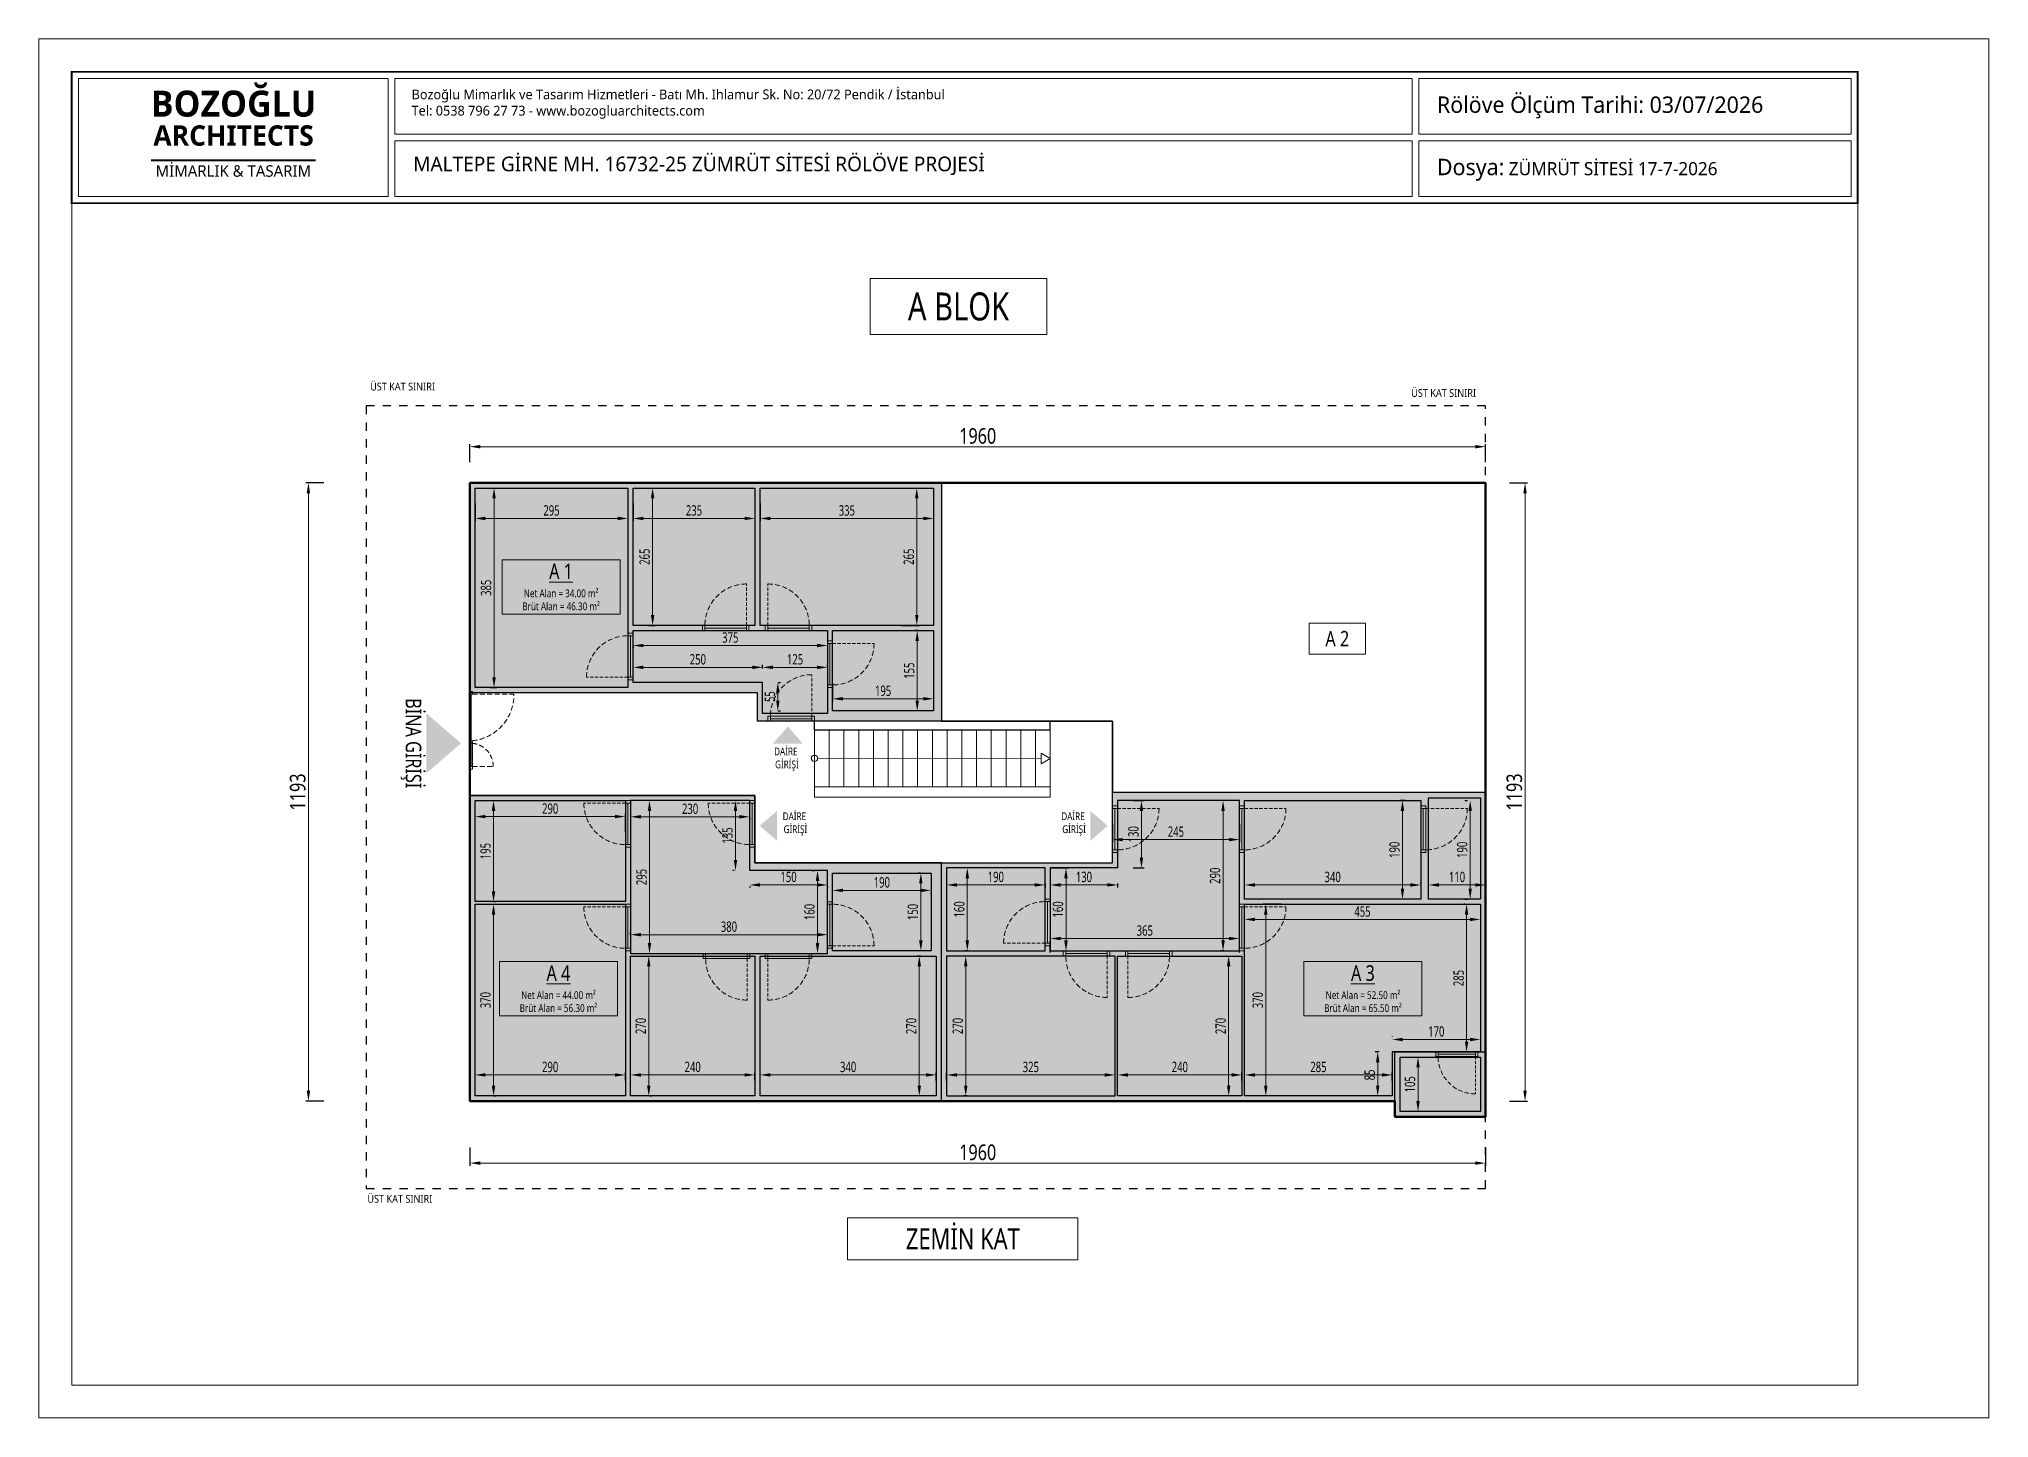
# Model space of a CAD drawing. Header units: metres. Extents: x 41905 to 73816, y -45641 to -42980.
# Drawn here: x 41905 to 45668, y -45641 to -42980 of the extents above; entities that cross this region are included whole.
import ezdxf

# ---------------------------------------------------------------- set-up
doc = ezdxf.new("R2010")
doc.units = ezdxf.units.M
doc.linetypes.add('HIDDEN2', pattern=[4.7625, 3.175, -1.5875])
doc.linetypes.add('JIS_02_1.2', pattern=[64.008, 32.004, -32.004])
for name, color, linetype, lineweight, true_color in [('0A PLAN BOYAMA', 7, 'Continuous', 13, 0xffdf7f), ('A GİRİŞ OKU', 1, 'Continuous', 13, 0xff0000), ('A YAZDIRMA', 7, 'Continuous', 13, 0x848484), ('A ÖLÇÜ DIŞ', 1, 'Continuous', 13, 0xff0000)]:
    doc.layers.add(name, color=color, linetype=linetype, lineweight=lineweight, true_color=true_color)
for name, color, linetype, lineweight in [('A ALAN BRÜT', 5, 'Continuous', 30), ('A ANTET', 7, 'Continuous', 13), ('A BİNA KONTUR', 4, 'Continuous', 50), ('A BİNA KONTUR KESİK', 4, 'JIS_02_1.2', 30), ('A DUVAR', 7, 'Continuous', 30), ('A KAPI', 11, 'Continuous', 13), ('A KAPI KESİK', 11, 'HIDDEN2', 13), ('A MERDİVEN', 3, 'Continuous', 13), ('A YAZI', 7, 'Continuous', 13)]:
    doc.layers.add(name, color=color, linetype=linetype, lineweight=lineweight)
doc.styles.add('HİB GENISO .70', font='GENISO.ttf', dxfattribs={"width": 0.7})
doc.styles.add('HİB NORMAL', font='segoeui.ttf')
doc.styles.add('HİB Segoe Bold', font='segoeuib.ttf', dxfattribs={"width": 0.8})
doc.styles.add('HİB SEGOE Normal .7', font='segoeui.ttf', dxfattribs={"width": 0.7})
doc.styles.add('HİB SEGOE Normal .9', font='segoeui.ttf', dxfattribs={"width": 0.9})
doc.styles.add('HİB Segoe Semilight .7', font='segoeuisl.ttf', dxfattribs={"width": 0.7})
doc.dimstyles.new('HİB New', dxfattribs={"dimtxt": 12, "dimasz": 18, "dimexe": 5, "dimexo": 30, "dimgap": 5, "dimtad": 1, "dimdec": 0, "dimzin": 0, "dimdsep": 46, "dimtxsty": 'HİB Segoe Semilight .7', "dimcen": 0.09, "dimclrd": 256, "dimclre": 256, "dimclrt": 256, "dimadec": 0, "dimazin": 0, "dimtfac": 1, "dimtdec": 4, "dimtix": 1, "dimtofl": 0, "dimtmove": 0, "dimatfit": 3, "dimfxl": 30, "dimfxlon": 1, "dimtvp": 1, "dimtolj": 1, "dimtzin": 0, "dimlwd": -1, "dimlwe": -3, "dimarcsym": 0})

msp = doc.modelspace()

# ---------------------------------------------------------------- texts
at = {"layer": 'A YAZI', "ltscale": 100, "attachment_point": 7, "style": 'HİB Segoe Bold', "bg_fill": 16}
for s, insert, char_height, width in [('\\pxqc;A BLOK', (43536.4, -43523.8), 54, 286.898), ('\\pxqc;{\\H2x;\\LA 1\\P\\pxql;}Net Alan^I= 34.00 m²\\PBrüt Alan^I= 46.30 m²', (42806.5, -44082.4), 15, 212.748), ('\\pxqc;A 2', (44371.5, -44152.1), 30, 78.76), ('\\pxqc;{\\H2x;\\LA 4\\P\\pxql;}Net Alan^I= 44.00 m²\\PBrüt Alan^I= 56.30 m²', (42801.4, -44857.6), 15, 212.748), ('\\pxqc;{\\H2x;\\LA 3\\P\\pxql;}Net Alan^I= 52.50 m²\\PBrüt Alan^I= 65.50 m²', (44353.9, -44857.6), 15, 212.748), ('\\pxqc;ZEMİN KAT', (43486.2, -45315.1), 40.5, 403.962)]:
    msp.add_mtext(s, dxfattribs=dict(at, insert=insert, char_height=char_height, width=width))
at = {"layer": 'A YAZI', "ltscale": 100, "char_height": 15, "width": 136.235, "attachment_point": 2}
for s, insert, style in [('ÜST KAT SINIRI', (42606.9, -43643.1), 'HİB SEGOE Normal .9'), ('ÜST KAT SINIRI', (44616, -43655.5), 'HİB SEGOE Normal .9'), ('DAİRE\\P GİRİŞİ', (43346.6, -44347.2), 'HİB Segoe Bold'), ('DAİRE\\P GİRİŞİ', (43363.1, -44472.2), 'HİB Segoe Bold'), ('DAİRE\\P GİRİŞİ', (43900.8, -44472.2), 'HİB Segoe Bold'), ('ÜST KAT SINIRI', (42601.7, -45210.4), 'HİB SEGOE Normal .9')]:
    msp.add_mtext(s, dxfattribs=dict(at, insert=insert, style=style))
at = {"layer": 'A YAZI', "ltscale": 100, "insert": (42643.2, -44338.8), "char_height": 30, "width": 272.47, "attachment_point": 2, "rotation": 270, "style": 'HİB Segoe Bold'}
msp.add_mtext('BİNA GİRİŞİ', dxfattribs=at)

# ---------------------------------------------------------------- blocks, each defined once
blk = doc.blocks.new('safsafsaf')
at = {"layer": 'A ANTET', "linetype": 'ByBlock', "ltscale": 100}
blk.add_line((49168, -37858.9), (52997.3, -37858.9), dxfattribs=at)
at = {"layer": 'A ANTET', "linetype": 'ByBlock', "ltscale": 100, "const_width": 4.22}
blk.add_lwpolyline([(49168, -37858.9), (52997.3, -37858.9), (52997.3, -38140.5), (49168, -38140.5)], close=True, dxfattribs=at)
at = {"layer": 'A ANTET', "linetype": 'ByBlock', "ltscale": 100}
for points in [[(52997.3, -40674.5), (49168, -40674.5), (49168, -37858.9), (52997.3, -37858.9)], [(49182.1, -37873), (49846.6, -37873), (49846.6, -38126.4), (49182.1, -38126.4)], [(49860.6, -37873), (52042.3, -37873), (52042.3, -37992.7), (49860.6, -37992.7)], [(52056.4, -37992.7), (52983.2, -37992.7), (52983.2, -37873), (52056.4, -37873)], [(49860.6, -38006.7), (52042.3, -38006.7), (52042.3, -38126.4), (49860.6, -38126.4)], [(52056.4, -38126.4), (52983.2, -38126.4), (52983.2, -38006.7), (52056.4, -38006.7)]]:
    blk.add_lwpolyline(points, close=True, dxfattribs=at)
blk.add_lwpolyline([(49337.9, -38048.6, 3.72, 3.72, 0), (49690.6, -38048.6, 0, 0, 0)], format="xyseb", dxfattribs=at)
at = {"layer": 'A YAZDIRMA', "linetype": 'ByBlock', "ltscale": 100}
blk.add_lwpolyline([(53278.8, -40744.9), (53278.8, -37788.5), (49097.6, -37788.5), (49097.6, -40744.9)], close=True, dxfattribs=at)
at = {"layer": 'A ANTET', "linetype": 'ByBlock', "ltscale": 100, "attachment_point": 1, "line_spacing_factor": 0.8, "style": 'HİB NORMAL'}
for s, insert, char_height, width in [('\\pxqc;{\\fSegoe UI Semibold|b0|i0|c162|p34;BOZOĞLU\\P\\pxqc;\\H0.7833x;ARCHITECTS\\P\\pxqc;\\H1.0213x;}', (49326, -37899.2), 55.749, 377.662), ('\\pxi-3,l4.25,qc,t4.25;MİMARLIK & TASARIM', (49291.1, -38059.2), 24.623, 415.716)]:
    blk.add_mtext(s, dxfattribs=dict(at, insert=insert, char_height=char_height, width=width))
at = {"layer": 'A ANTET', "linetype": 'ByBlock', "ltscale": 100, "attachment_point": 1, "style": 'HİB NORMAL'}
for s, insert, char_height, width in [('\\A1;\\pxql;Bozoğlu Mimarlık ve Tasarım Hizmetleri - Batı Mh. Ihlamur Sk. No: 20/72 Pendik / İstanbul\\PTel: 0538 796 27 73 - www.bozogluarchitects.com', (49896.5, -37896.8), 20.906, 1289.576), ('\\pxql;MALTEPE GİRNE MH. 16732-25 ZÜMRÜT SİTESİ RÖLÖVE PROJESİ', (49900, -38040.7), 31.359, 1361.276)]:
    blk.add_mtext(s, dxfattribs=dict(at, insert=insert, char_height=char_height, width=width))
at = {"layer": 'A ANTET', "color": 0, "linetype": 'ByBlock', "ltscale": 100, "char_height": 35.195, "width": 810.705, "attachment_point": 7, "style": 'HİB NORMAL'}
for s, insert in [('\\pxql;Rölöve Ölçüm Tarihi: 03/07/2026', (52095.2, -37958.7)), ('\\pxql;Dosya:{\\H0.8019x; ZÜMRÜT SİTESİ 17-7-2026}', (52095.2, -38092.4))]:
    blk.add_mtext(s, dxfattribs=dict(at, insert=insert))
blk = doc.blocks.new('*D17785')
at = {"layer": 'A ÖLÇÜ DIŞ', "lineweight": -3, "ltscale": 0.5}
for p, q in [((42746.9, -43876.4), (42746.9, -43910.1)), ((43041.9, -43876.4), (43041.9, -43910.1))]:
    blk.add_line(p, q, dxfattribs=at)
at = {"layer": 'A ÖLÇÜ DIŞ', "ltscale": 0.5}
blk.add_line((42766.9, -43905.1), (43021.9, -43905.1), dxfattribs=at)
at = {"layer": 'A ÖLÇÜ DIŞ'}
for points in [[(42766.9, -43901.7), (42766.9, -43908.4), (42746.9, -43905.1)], [(43021.9, -43908.4), (43021.9, -43901.7), (43041.9, -43905.1)]]:
    blk.add_solid(points, dxfattribs=at)
at = {"layer": 'Defpoints', "color": 0}
for p in [(42746.9, -43846.4), (43041.9, -43846.4), (43041.9, -43905.1)]:
    blk.add_point(p, dxfattribs=at)
at = {"layer": 'A ÖLÇÜ DIŞ', "ltscale": 0.5, "insert": (42894.4, -43889.7), "char_height": 20, "attachment_point": 5, "style": 'HİB SEGOE Normal .7'}
blk.add_mtext('\\A1;295', dxfattribs=at)
blk = doc.blocks.new('*D17786')
at = {"layer": 'A ÖLÇÜ DIŞ', "lineweight": -3, "ltscale": 0.5}
for p, q in [((43051.9, -43876.4), (43051.9, -43910.1)), ((43286.9, -43876.4), (43286.9, -43910.1))]:
    blk.add_line(p, q, dxfattribs=at)
at = {"layer": 'A ÖLÇÜ DIŞ', "ltscale": 0.5}
blk.add_line((43071.9, -43905.1), (43266.9, -43905.1), dxfattribs=at)
at = {"layer": 'A ÖLÇÜ DIŞ'}
for points in [[(43071.9, -43901.7), (43071.9, -43908.4), (43051.9, -43905.1)], [(43266.9, -43908.4), (43266.9, -43901.7), (43286.9, -43905.1)]]:
    blk.add_solid(points, dxfattribs=at)
at = {"layer": 'Defpoints', "color": 0}
for p in [(43051.9, -43846.4), (43286.9, -43846.4), (43286.9, -43905.1)]:
    blk.add_point(p, dxfattribs=at)
at = {"layer": 'A ÖLÇÜ DIŞ', "ltscale": 0.5, "insert": (43169.4, -43889.7), "char_height": 20, "attachment_point": 5, "style": 'HİB SEGOE Normal .7'}
blk.add_mtext('\\A1;235', dxfattribs=at)
blk = doc.blocks.new('*D17787')
at = {"layer": 'A ÖLÇÜ DIŞ', "lineweight": -3, "ltscale": 0.5}
for p, q in [((43296.9, -43876.4), (43296.9, -43910.1)), ((43631.9, -43876.4), (43631.9, -43910.1))]:
    blk.add_line(p, q, dxfattribs=at)
at = {"layer": 'A ÖLÇÜ DIŞ', "ltscale": 0.5}
blk.add_line((43316.9, -43905.1), (43611.9, -43905.1), dxfattribs=at)
at = {"layer": 'A ÖLÇÜ DIŞ'}
for points in [[(43316.9, -43901.7), (43316.9, -43908.4), (43296.9, -43905.1)], [(43611.9, -43908.4), (43611.9, -43901.7), (43631.9, -43905.1)]]:
    blk.add_solid(points, dxfattribs=at)
at = {"layer": 'Defpoints', "color": 0}
for p in [(43296.9, -43846.4), (43631.9, -43846.4), (43631.9, -43905.1)]:
    blk.add_point(p, dxfattribs=at)
at = {"layer": 'A ÖLÇÜ DIŞ', "ltscale": 0.5, "insert": (43464.4, -43889.7), "char_height": 20, "attachment_point": 5, "style": 'HİB SEGOE Normal .7'}
blk.add_mtext('\\A1;335', dxfattribs=at)
blk = doc.blocks.new('*D17788')
at = {"layer": 'A ÖLÇÜ DIŞ', "lineweight": -3, "ltscale": 0.5}
for p, q in [((42776.9, -43846.4), (42788.6, -43846.4)), ((42776.9, -44231.4), (42788.6, -44231.4))]:
    blk.add_line(p, q, dxfattribs=at)
at = {"layer": 'A ÖLÇÜ DIŞ', "ltscale": 0.5}
blk.add_line((42783.6, -44211.4), (42783.6, -43866.4), dxfattribs=at)
at = {"layer": 'A ÖLÇÜ DIŞ'}
for points in [[(42786.9, -43866.4), (42780.2, -43866.4), (42783.6, -43846.4)], [(42780.2, -44211.4), (42786.9, -44211.4), (42783.6, -44231.4)]]:
    blk.add_solid(points, dxfattribs=at)
at = {"layer": 'Defpoints', "color": 0}
for p in [(42746.9, -43846.4), (42783.6, -43846.4), (42746.9, -44231.4)]:
    blk.add_point(p, dxfattribs=at)
at = {"layer": 'A ÖLÇÜ DIŞ', "ltscale": 0.5, "insert": (42768.2, -44038.9), "char_height": 20, "attachment_point": 5, "rotation": 90, "style": 'HİB SEGOE Normal .7'}
blk.add_mtext('\\A1;385', dxfattribs=at)
blk = doc.blocks.new('*D17789')
at = {"layer": 'A ÖLÇÜ DIŞ', "lineweight": -3, "ltscale": 0.5}
for p, q in [((43081.9, -43846.4), (43094.6, -43846.4)), ((43081.9, -44111.4), (43094.6, -44111.4))]:
    blk.add_line(p, q, dxfattribs=at)
at = {"layer": 'A ÖLÇÜ DIŞ', "ltscale": 0.5}
blk.add_line((43089.6, -43866.4), (43089.6, -44091.4), dxfattribs=at)
at = {"layer": 'A ÖLÇÜ DIŞ'}
for points in [[(43092.9, -43866.4), (43086.2, -43866.4), (43089.6, -43846.4)], [(43086.2, -44091.4), (43092.9, -44091.4), (43089.6, -44111.4)]]:
    blk.add_solid(points, dxfattribs=at)
at = {"layer": 'Defpoints', "color": 0}
for p in [(43051.9, -43846.4), (43051.9, -44111.4), (43089.6, -44111.4)]:
    blk.add_point(p, dxfattribs=at)
at = {"layer": 'A ÖLÇÜ DIŞ', "ltscale": 0.5, "insert": (43074.2, -43978.9), "char_height": 20, "attachment_point": 5, "rotation": 90, "style": 'HİB SEGOE Normal .7'}
blk.add_mtext('\\A1;265', dxfattribs=at)
blk = doc.blocks.new('*D17790')
at = {"layer": 'A ÖLÇÜ DIŞ', "lineweight": -3, "ltscale": 0.5}
for p, q in [((43569.3, -43846.4), (43604.3, -43846.4)), ((43569.3, -44111.4), (43604.3, -44111.4))]:
    blk.add_line(p, q, dxfattribs=at)
at = {"layer": 'A ÖLÇÜ DIŞ', "ltscale": 0.5}
blk.add_line((43599.3, -43866.4), (43599.3, -44091.4), dxfattribs=at)
at = {"layer": 'A ÖLÇÜ DIŞ'}
for points in [[(43602.6, -43866.4), (43596, -43866.4), (43599.3, -43846.4)], [(43596, -44091.4), (43602.6, -44091.4), (43599.3, -44111.4)]]:
    blk.add_solid(points, dxfattribs=at)
at = {"layer": 'Defpoints', "color": 0}
for p in [(43296.9, -43846.4), (43296.9, -44111.4), (43599.3, -44111.4)]:
    blk.add_point(p, dxfattribs=at)
at = {"layer": 'A ÖLÇÜ DIŞ', "ltscale": 0.5, "insert": (43584, -43978.9), "char_height": 20, "attachment_point": 5, "rotation": 90, "style": 'HİB SEGOE Normal .7'}
blk.add_mtext('\\A1;265', dxfattribs=at)
blk = doc.blocks.new('*D17791')
at = {"layer": 'A ÖLÇÜ DIŞ', "lineweight": -3, "ltscale": 0.5}
for p, q in [((43601.9, -44121.4), (43595.2, -44121.4)), ((43601.9, -44276.4), (43595.2, -44276.4))]:
    blk.add_line(p, q, dxfattribs=at)
at = {"layer": 'A ÖLÇÜ DIŞ', "ltscale": 0.5}
blk.add_line((43600.2, -44141.4), (43600.2, -44256.4), dxfattribs=at)
at = {"layer": 'A ÖLÇÜ DIŞ'}
for points in [[(43603.5, -44141.4), (43596.8, -44141.4), (43600.2, -44121.4)], [(43596.8, -44256.4), (43603.5, -44256.4), (43600.2, -44276.4)]]:
    blk.add_solid(points, dxfattribs=at)
at = {"layer": 'Defpoints', "color": 0}
for p in [(43631.9, -44121.4), (43600.2, -44276.4), (43631.9, -44276.4)]:
    blk.add_point(p, dxfattribs=at)
at = {"layer": 'A ÖLÇÜ DIŞ', "ltscale": 0.5, "insert": (43584.8, -44198.9), "char_height": 20, "attachment_point": 5, "rotation": 90, "style": 'HİB SEGOE Normal .7'}
blk.add_mtext('\\A1;155', dxfattribs=at)
blk = doc.blocks.new('*D17792')
at = {"layer": 'A ÖLÇÜ DIŞ', "lineweight": -3, "ltscale": 0.5}
for p, q in [((43436.9, -44223), (43436.9, -44258)), ((43631.9, -44223), (43631.9, -44258))]:
    blk.add_line(p, q, dxfattribs=at)
at = {"layer": 'A ÖLÇÜ DIŞ', "ltscale": 0.5}
blk.add_line((43456.9, -44253), (43611.9, -44253), dxfattribs=at)
at = {"layer": 'A ÖLÇÜ DIŞ'}
for points in [[(43456.9, -44249.7), (43456.9, -44256.3), (43436.9, -44253)], [(43611.9, -44256.3), (43611.9, -44249.7), (43631.9, -44253)]]:
    blk.add_solid(points, dxfattribs=at)
at = {"layer": 'Defpoints', "color": 0}
for p in [(43436.9, -44121.4), (43631.9, -44121.4), (43631.9, -44253)]:
    blk.add_point(p, dxfattribs=at)
at = {"layer": 'A ÖLÇÜ DIŞ', "ltscale": 0.5, "insert": (43534.4, -44237.6), "char_height": 20, "attachment_point": 5, "style": 'HİB SEGOE Normal .7'}
blk.add_mtext('\\A1;195', dxfattribs=at)
blk = doc.blocks.new('*D17793')
at = {"layer": 'A ÖLÇÜ DIŞ', "lineweight": -3, "ltscale": 0.5}
for p, q in [((43051.9, -44151.4), (43051.9, -44155.3)), ((43426.9, -44151.4), (43426.9, -44155.3))]:
    blk.add_line(p, q, dxfattribs=at)
at = {"layer": 'A ÖLÇÜ DIŞ', "ltscale": 0.5}
blk.add_line((43071.9, -44150.3), (43406.9, -44150.3), dxfattribs=at)
at = {"layer": 'A ÖLÇÜ DIŞ'}
for points in [[(43071.9, -44146.9), (43071.9, -44153.6), (43051.9, -44150.3)], [(43406.9, -44153.6), (43406.9, -44146.9), (43426.9, -44150.3)]]:
    blk.add_solid(points, dxfattribs=at)
at = {"layer": 'Defpoints', "color": 0}
for p in [(43051.9, -44121.4), (43426.9, -44121.4), (43426.9, -44150.3)]:
    blk.add_point(p, dxfattribs=at)
at = {"layer": 'A ÖLÇÜ DIŞ', "ltscale": 0.5, "insert": (43239.4, -44134.9), "char_height": 20, "attachment_point": 5, "style": 'HİB SEGOE Normal .7'}
blk.add_mtext('\\A1;375', dxfattribs=at)
blk = doc.blocks.new('*D17794')
at = {"layer": 'A ÖLÇÜ DIŞ', "ltscale": 0.5}
blk.add_line((43331.2, -44241.4), (43331.2, -44256.4), dxfattribs=at)
at = {"layer": 'A ÖLÇÜ DIŞ', "lineweight": -3, "ltscale": 0.5}
for p, q in [((43331.9, -44221.4), (43336.2, -44221.4)), ((43331.9, -44276.4), (43336.2, -44276.4))]:
    blk.add_line(p, q, dxfattribs=at)
at = {"layer": 'A ÖLÇÜ DIŞ'}
for points in [[(43334.5, -44241.4), (43327.8, -44241.4), (43331.2, -44221.4)], [(43327.8, -44256.4), (43334.5, -44256.4), (43331.2, -44276.4)]]:
    blk.add_solid(points, dxfattribs=at)
at = {"layer": 'Defpoints', "color": 0}
for p in [(43301.9, -44221.4), (43301.9, -44276.4), (43331.2, -44276.4)]:
    blk.add_point(p, dxfattribs=at)
at = {"layer": 'A ÖLÇÜ DIŞ', "ltscale": 0.5, "insert": (43316, -44248.9), "char_height": 20, "attachment_point": 5, "rotation": 90, "style": 'HİB SEGOE Normal .7'}
blk.add_mtext('\\A1;55', dxfattribs=at)
blk = doc.blocks.new('*D17795')
at = {"layer": 'A ÖLÇÜ DIŞ', "lineweight": -3, "ltscale": 0.5}
for p, q in [((43301.9, -44191.4), (43301.9, -44187.4)), ((43426.9, -44191.4), (43426.9, -44187.4))]:
    blk.add_line(p, q, dxfattribs=at)
at = {"layer": 'A ÖLÇÜ DIŞ', "ltscale": 0.5}
blk.add_line((43321.9, -44192.4), (43406.9, -44192.4), dxfattribs=at)
at = {"layer": 'A ÖLÇÜ DIŞ'}
for points in [[(43321.9, -44189), (43321.9, -44195.7), (43301.9, -44192.4)], [(43406.9, -44195.7), (43406.9, -44189), (43426.9, -44192.4)]]:
    blk.add_solid(points, dxfattribs=at)
at = {"layer": 'Defpoints', "color": 0}
for p in [(43426.9, -44192.4), (43301.9, -44221.4), (43426.9, -44221.4)]:
    blk.add_point(p, dxfattribs=at)
at = {"layer": 'A ÖLÇÜ DIŞ', "ltscale": 0.5, "insert": (43364.4, -44177), "char_height": 20, "attachment_point": 5, "style": 'HİB SEGOE Normal .7'}
blk.add_mtext('\\A1;125', dxfattribs=at)
blk = doc.blocks.new('*D17796')
at = {"layer": 'A ÖLÇÜ DIŞ', "lineweight": -3, "ltscale": 0.5}
for p, q in [((43051.9, -44194.4), (43051.9, -44187.4)), ((43301.9, -44194.4), (43301.9, -44187.4))]:
    blk.add_line(p, q, dxfattribs=at)
at = {"layer": 'A ÖLÇÜ DIŞ', "ltscale": 0.5}
blk.add_line((43281.9, -44192.4), (43071.9, -44192.4), dxfattribs=at)
at = {"layer": 'A ÖLÇÜ DIŞ'}
for points in [[(43071.9, -44189), (43071.9, -44195.7), (43051.9, -44192.4)], [(43281.9, -44195.7), (43281.9, -44189), (43301.9, -44192.4)]]:
    blk.add_solid(points, dxfattribs=at)
at = {"layer": 'Defpoints', "color": 0}
for p in [(43051.9, -44192.4), (43051.9, -44224.4), (43301.9, -44224.4)]:
    blk.add_point(p, dxfattribs=at)
at = {"layer": 'A ÖLÇÜ DIŞ', "ltscale": 0.5, "insert": (43176.9, -44177), "char_height": 20, "attachment_point": 5, "style": 'HİB SEGOE Normal .7'}
blk.add_mtext('\\A1;250', dxfattribs=at)
blk = doc.blocks.new('*D17797')
at = {"layer": 'A ÖLÇÜ DIŞ', "ltscale": 0.5}
blk.add_line((42782.6, -44469.4), (42782.6, -44624.4), dxfattribs=at)
at = {"layer": 'A ÖLÇÜ DIŞ', "lineweight": -3, "ltscale": 0.5}
for p, q in [((42783, -44449.4), (42787.6, -44449.4)), ((42783, -44644.4), (42787.6, -44644.4))]:
    blk.add_line(p, q, dxfattribs=at)
at = {"layer": 'A ÖLÇÜ DIŞ'}
for points in [[(42785.9, -44469.4), (42779.2, -44469.4), (42782.6, -44449.4)], [(42779.2, -44624.4), (42785.9, -44624.4), (42782.6, -44644.4)]]:
    blk.add_solid(points, dxfattribs=at)
at = {"layer": 'Defpoints', "color": 0}
for p in [(42753, -44449.4), (42753, -44644.4), (42782.6, -44644.4)]:
    blk.add_point(p, dxfattribs=at)
at = {"layer": 'A ÖLÇÜ DIŞ', "ltscale": 0.5, "insert": (42767.2, -44546.9), "char_height": 20, "attachment_point": 5, "rotation": 90, "style": 'HİB SEGOE Normal .7'}
blk.add_mtext('\\A1;195', dxfattribs=at)
blk = doc.blocks.new('*D17798')
at = {"layer": 'A ÖLÇÜ DIŞ', "lineweight": -3, "ltscale": 0.5}
for p, q in [((42783, -44649.4), (42787.6, -44649.4)), ((42783, -45019.4), (42787.6, -45019.4))]:
    blk.add_line(p, q, dxfattribs=at)
at = {"layer": 'A ÖLÇÜ DIŞ', "ltscale": 0.5}
blk.add_line((42782.6, -44669.4), (42782.6, -44999.4), dxfattribs=at)
at = {"layer": 'A ÖLÇÜ DIŞ'}
for points in [[(42785.9, -44669.4), (42779.2, -44669.4), (42782.6, -44649.4)], [(42779.2, -44999.4), (42785.9, -44999.4), (42782.6, -45019.4)]]:
    blk.add_solid(points, dxfattribs=at)
at = {"layer": 'Defpoints', "color": 0}
for p in [(42753, -44649.4), (42753, -45019.4), (42782.6, -45019.4)]:
    blk.add_point(p, dxfattribs=at)
at = {"layer": 'A ÖLÇÜ DIŞ', "ltscale": 0.5, "insert": (42767.2, -44834.4), "char_height": 20, "attachment_point": 5, "rotation": 90, "style": 'HİB SEGOE Normal .7'}
blk.add_mtext('\\A1;370', dxfattribs=at)
blk = doc.blocks.new('*D17799')
at = {"layer": 'A ÖLÇÜ DIŞ', "lineweight": -3, "ltscale": 0.5}
for p, q in [((42746.9, -44989.4), (42746.9, -44973.8)), ((43036.9, -44989.4), (43036.9, -44973.8))]:
    blk.add_line(p, q, dxfattribs=at)
at = {"layer": 'A ÖLÇÜ DIŞ', "ltscale": 0.5}
blk.add_line((42766.9, -44978.8), (43016.9, -44978.8), dxfattribs=at)
at = {"layer": 'A ÖLÇÜ DIŞ'}
for points in [[(42766.9, -44975.5), (42766.9, -44982.1), (42746.9, -44978.8)], [(43016.9, -44982.1), (43016.9, -44975.5), (43036.9, -44978.8)]]:
    blk.add_solid(points, dxfattribs=at)
at = {"layer": 'Defpoints', "color": 0}
for p in [(43036.9, -44978.8), (42746.9, -45019.4), (43036.9, -45019.4)]:
    blk.add_point(p, dxfattribs=at)
at = {"layer": 'A ÖLÇÜ DIŞ', "ltscale": 0.5, "insert": (42891.9, -44963.5), "char_height": 20, "attachment_point": 5, "style": 'HİB SEGOE Normal .7'}
blk.add_mtext('\\A1;290', dxfattribs=at)
blk = doc.blocks.new('*D17800')
at = {"layer": 'A ÖLÇÜ DIŞ', "lineweight": -3, "ltscale": 0.5}
for p, q in [((43046.9, -44989.4), (43046.9, -44973.8)), ((43286.9, -44989.4), (43286.9, -44973.8))]:
    blk.add_line(p, q, dxfattribs=at)
at = {"layer": 'A ÖLÇÜ DIŞ', "ltscale": 0.5}
blk.add_line((43066.9, -44978.8), (43266.9, -44978.8), dxfattribs=at)
at = {"layer": 'A ÖLÇÜ DIŞ'}
for points in [[(43066.9, -44975.5), (43066.9, -44982.1), (43046.9, -44978.8)], [(43266.9, -44982.1), (43266.9, -44975.5), (43286.9, -44978.8)]]:
    blk.add_solid(points, dxfattribs=at)
at = {"layer": 'Defpoints', "color": 0}
for p in [(43286.9, -44978.8), (43046.9, -45019.4), (43286.9, -45019.4)]:
    blk.add_point(p, dxfattribs=at)
at = {"layer": 'A ÖLÇÜ DIŞ', "ltscale": 0.5, "insert": (43166.9, -44963.5), "char_height": 20, "attachment_point": 5, "style": 'HİB SEGOE Normal .7'}
blk.add_mtext('\\A1;240', dxfattribs=at)
blk = doc.blocks.new('*D17801')
at = {"layer": 'A ÖLÇÜ DIŞ', "lineweight": -3, "ltscale": 0.5}
for p, q in [((43296.9, -44989.4), (43296.9, -44973.8)), ((43636.9, -44989.4), (43636.9, -44973.8))]:
    blk.add_line(p, q, dxfattribs=at)
at = {"layer": 'A ÖLÇÜ DIŞ', "ltscale": 0.5}
blk.add_line((43316.9, -44978.8), (43616.9, -44978.8), dxfattribs=at)
at = {"layer": 'A ÖLÇÜ DIŞ'}
for points in [[(43316.9, -44975.5), (43316.9, -44982.1), (43296.9, -44978.8)], [(43616.9, -44982.1), (43616.9, -44975.5), (43636.9, -44978.8)]]:
    blk.add_solid(points, dxfattribs=at)
at = {"layer": 'Defpoints', "color": 0}
for p in [(43636.9, -44978.8), (43296.9, -45019.4), (43636.9, -45019.4)]:
    blk.add_point(p, dxfattribs=at)
at = {"layer": 'A ÖLÇÜ DIŞ', "ltscale": 0.5, "insert": (43466.9, -44963.5), "char_height": 20, "attachment_point": 5, "style": 'HİB SEGOE Normal .7'}
blk.add_mtext('\\A1;340', dxfattribs=at)
blk = doc.blocks.new('*D17816')
at = {"layer": 'A ÖLÇÜ DIŞ', "lineweight": -3, "ltscale": 0.5}
for p, q in [((43436.9, -44629.9), (43436.9, -44627.7)), ((43626.9, -44629.9), (43626.9, -44627.7))]:
    blk.add_line(p, q, dxfattribs=at)
at = {"layer": 'A ÖLÇÜ DIŞ', "ltscale": 0.5}
blk.add_line((43456.9, -44622.7), (43606.9, -44622.7), dxfattribs=at)
at = {"layer": 'A ÖLÇÜ DIŞ'}
for points in [[(43456.9, -44619.4), (43456.9, -44626), (43436.9, -44622.7)], [(43606.9, -44626), (43606.9, -44619.4), (43626.9, -44622.7)]]:
    blk.add_solid(points, dxfattribs=at)
at = {"layer": 'Defpoints', "color": 0}
for p in [(43436.9, -44599.9), (43626.9, -44599.9), (43626.9, -44622.7)]:
    blk.add_point(p, dxfattribs=at)
at = {"layer": 'A ÖLÇÜ DIŞ', "ltscale": 0.5, "insert": (43531.9, -44607.3), "char_height": 20, "attachment_point": 5, "style": 'HİB SEGOE Normal .7'}
blk.add_mtext('\\A1;190', dxfattribs=at)
blk = doc.blocks.new('*D17817')
at = {"layer": 'A ÖLÇÜ DIŞ', "lineweight": -3, "ltscale": 0.5}
for p, q in [((43606.9, -44589.4), (43602.2, -44589.4)), ((43606.9, -44739.4), (43602.2, -44739.4))]:
    blk.add_line(p, q, dxfattribs=at)
at = {"layer": 'A ÖLÇÜ DIŞ', "ltscale": 0.5}
blk.add_line((43607.2, -44609.4), (43607.2, -44719.4), dxfattribs=at)
at = {"layer": 'A ÖLÇÜ DIŞ'}
for points in [[(43610.5, -44609.4), (43603.8, -44609.4), (43607.2, -44589.4)], [(43603.8, -44719.4), (43610.5, -44719.4), (43607.2, -44739.4)]]:
    blk.add_solid(points, dxfattribs=at)
at = {"layer": 'Defpoints', "color": 0}
for p in [(43636.9, -44589.4), (43607.2, -44739.4), (43636.9, -44739.4)]:
    blk.add_point(p, dxfattribs=at)
at = {"layer": 'A ÖLÇÜ DIŞ', "ltscale": 0.5, "insert": (43591.8, -44664.4), "char_height": 20, "attachment_point": 5, "rotation": 90, "style": 'HİB SEGOE Normal .7'}
blk.add_mtext('\\A1;150', dxfattribs=at)
blk = doc.blocks.new('*D17818')
at = {"layer": 'A ÖLÇÜ DIŞ', "lineweight": -3, "ltscale": 0.5}
for p, q in [((43396.9, -44584.4), (43402.8, -44584.4)), ((43396.9, -44744.4), (43402.8, -44744.4))]:
    blk.add_line(p, q, dxfattribs=at)
at = {"layer": 'A ÖLÇÜ DIŞ', "ltscale": 0.5}
blk.add_line((43407.8, -44604.4), (43407.8, -44724.4), dxfattribs=at)
at = {"layer": 'A ÖLÇÜ DIŞ'}
for points in [[(43411.2, -44604.4), (43404.5, -44604.4), (43407.8, -44584.4)], [(43404.5, -44724.4), (43411.2, -44724.4), (43407.8, -44744.4)]]:
    blk.add_solid(points, dxfattribs=at)
at = {"layer": 'Defpoints', "color": 0}
for p in [(43426.9, -44584.4), (43407.8, -44744.4), (43426.9, -44744.4)]:
    blk.add_point(p, dxfattribs=at)
at = {"layer": 'A ÖLÇÜ DIŞ', "ltscale": 0.5, "insert": (43392.4, -44664.4), "char_height": 20, "attachment_point": 5, "rotation": 90, "style": 'HİB SEGOE Normal .7'}
blk.add_mtext('\\A1;160', dxfattribs=at)
blk = doc.blocks.new('*D17819')
at = {"layer": 'A ÖLÇÜ DIŞ', "lineweight": -3, "ltscale": 0.5}
for p, q in [((43276.9, -44614.4), (43276.9, -44617.2)), ((43426.9, -44614.4), (43426.9, -44617.2))]:
    blk.add_line(p, q, dxfattribs=at)
at = {"layer": 'A ÖLÇÜ DIŞ', "ltscale": 0.5}
blk.add_line((43296.9, -44612.2), (43406.9, -44612.2), dxfattribs=at)
at = {"layer": 'A ÖLÇÜ DIŞ'}
for points in [[(43296.9, -44608.9), (43296.9, -44615.5), (43276.9, -44612.2)], [(43406.9, -44615.5), (43406.9, -44608.9), (43426.9, -44612.2)]]:
    blk.add_solid(points, dxfattribs=at)
at = {"layer": 'Defpoints', "color": 0}
for p in [(43276.9, -44584.4), (43426.9, -44584.4), (43426.9, -44612.2)]:
    blk.add_point(p, dxfattribs=at)
at = {"layer": 'A ÖLÇÜ DIŞ', "ltscale": 0.5, "insert": (43351.9, -44596.8), "char_height": 20, "attachment_point": 5, "style": 'HİB SEGOE Normal .7'}
blk.add_mtext('\\A1;150', dxfattribs=at)
blk = doc.blocks.new('*D17820')
at = {"layer": 'A ÖLÇÜ DIŞ', "lineweight": -3, "ltscale": 0.5}
for p, q in [((43246.9, -44449.4), (43244.5, -44449.4)), ((43246.9, -44584.4), (43244.5, -44584.4))]:
    blk.add_line(p, q, dxfattribs=at)
at = {"layer": 'A ÖLÇÜ DIŞ', "ltscale": 0.5}
blk.add_line((43249.5, -44564.4), (43249.5, -44469.4), dxfattribs=at)
at = {"layer": 'A ÖLÇÜ DIŞ'}
for points in [[(43252.8, -44469.4), (43246.2, -44469.4), (43249.5, -44449.4)], [(43246.2, -44564.4), (43252.8, -44564.4), (43249.5, -44584.4)]]:
    blk.add_solid(points, dxfattribs=at)
at = {"layer": 'Defpoints', "color": 0}
for p in [(43249.5, -44449.4), (43276.9, -44449.4), (43276.9, -44584.4)]:
    blk.add_point(p, dxfattribs=at)
at = {"layer": 'A ÖLÇÜ DIŞ', "ltscale": 0.5, "insert": (43234.1, -44516.9), "char_height": 20, "attachment_point": 5, "rotation": 90, "style": 'HİB SEGOE Normal .7'}
blk.add_mtext('\\A1;135', dxfattribs=at)
blk = doc.blocks.new('*D17821')
at = {"layer": 'A ÖLÇÜ DIŞ', "lineweight": -3, "ltscale": 0.5}
for p, q in [((43046.9, -44481.9), (43046.9, -44485.7)), ((43276.9, -44481.9), (43276.9, -44485.7))]:
    blk.add_line(p, q, dxfattribs=at)
at = {"layer": 'A ÖLÇÜ DIŞ', "ltscale": 0.5}
blk.add_line((43066.9, -44480.7), (43256.9, -44480.7), dxfattribs=at)
at = {"layer": 'A ÖLÇÜ DIŞ'}
for points in [[(43066.9, -44477.4), (43066.9, -44484.1), (43046.9, -44480.7)], [(43256.9, -44484.1), (43256.9, -44477.4), (43276.9, -44480.7)]]:
    blk.add_solid(points, dxfattribs=at)
at = {"layer": 'Defpoints', "color": 0}
for p in [(43046.9, -44451.9), (43276.9, -44451.9), (43276.9, -44480.7)]:
    blk.add_point(p, dxfattribs=at)
at = {"layer": 'A ÖLÇÜ DIŞ', "ltscale": 0.5, "insert": (43161.9, -44465.4), "char_height": 20, "attachment_point": 5, "style": 'HİB SEGOE Normal .7'}
blk.add_mtext('\\A1;230', dxfattribs=at)
blk = doc.blocks.new('*D17822')
at = {"layer": 'A ÖLÇÜ DIŞ', "lineweight": -3, "ltscale": 0.5}
for p, q in [((43046.9, -44709.4), (43046.9, -44703.2)), ((43426.9, -44709.4), (43426.9, -44703.2))]:
    blk.add_line(p, q, dxfattribs=at)
at = {"layer": 'A ÖLÇÜ DIŞ', "ltscale": 0.5}
blk.add_line((43066.9, -44708.2), (43406.9, -44708.2), dxfattribs=at)
at = {"layer": 'A ÖLÇÜ DIŞ'}
for points in [[(43066.9, -44704.9), (43066.9, -44711.6), (43046.9, -44708.2)], [(43406.9, -44711.6), (43406.9, -44704.9), (43426.9, -44708.2)]]:
    blk.add_solid(points, dxfattribs=at)
at = {"layer": 'Defpoints', "color": 0}
for p in [(43046.9, -44739.4), (43426.9, -44708.2), (43426.9, -44739.4)]:
    blk.add_point(p, dxfattribs=at)
at = {"layer": 'A ÖLÇÜ DIŞ', "ltscale": 0.5, "insert": (43236.9, -44692.9), "char_height": 20, "attachment_point": 5, "style": 'HİB SEGOE Normal .7'}
blk.add_mtext('\\A1;380', dxfattribs=at)
blk = doc.blocks.new('*D17823')
at = {"layer": 'A ÖLÇÜ DIŞ', "ltscale": 0.5}
blk.add_line((43083.5, -44469.4), (43083.5, -44724.4), dxfattribs=at)
at = {"layer": 'A ÖLÇÜ DIŞ', "lineweight": -3, "ltscale": 0.5}
for p, q in [((43101.9, -44449.4), (43088.5, -44449.4)), ((43088.2, -44744.4), (43088.5, -44744.4))]:
    blk.add_line(p, q, dxfattribs=at)
at = {"layer": 'A ÖLÇÜ DIŞ'}
for points in [[(43086.9, -44469.4), (43080.2, -44469.4), (43083.5, -44449.4)], [(43080.2, -44724.4), (43086.9, -44724.4), (43083.5, -44744.4)]]:
    blk.add_solid(points, dxfattribs=at)
at = {"layer": 'Defpoints', "color": 0}
for p in [(43071.9, -44449.4), (43058.2, -44744.4), (43083.5, -44744.4)]:
    blk.add_point(p, dxfattribs=at)
at = {"layer": 'A ÖLÇÜ DIŞ', "ltscale": 0.5, "insert": (43068.2, -44596.9), "char_height": 20, "attachment_point": 5, "rotation": 90, "style": 'HİB SEGOE Normal .7'}
blk.add_mtext('\\A1;295', dxfattribs=at)
blk = doc.blocks.new('*D17824')
at = {"layer": 'A ÖLÇÜ DIŞ', "lineweight": -3, "ltscale": 0.5}
for p, q in [((42746.9, -44510.3), (42746.9, -44475.3)), ((43036.9, -44510.3), (43036.9, -44475.3))]:
    blk.add_line(p, q, dxfattribs=at)
at = {"layer": 'A ÖLÇÜ DIŞ', "ltscale": 0.5}
blk.add_line((43016.9, -44480.3), (42766.9, -44480.3), dxfattribs=at)
at = {"layer": 'A ÖLÇÜ DIŞ'}
for points in [[(42766.9, -44477), (42766.9, -44483.6), (42746.9, -44480.3)], [(43016.9, -44483.6), (43016.9, -44477), (43036.9, -44480.3)]]:
    blk.add_solid(points, dxfattribs=at)
at = {"layer": 'Defpoints', "color": 0}
for p in [(42746.9, -44480.3), (42746.9, -44644.4), (43036.9, -44639.4)]:
    blk.add_point(p, dxfattribs=at)
at = {"layer": 'A ÖLÇÜ DIŞ', "ltscale": 0.5, "insert": (42891.9, -44465), "char_height": 20, "attachment_point": 5, "style": 'HİB SEGOE Normal .7'}
blk.add_mtext('\\A1;290', dxfattribs=at)
blk = doc.blocks.new('*D17825')
at = {"layer": 'A ÖLÇÜ DIŞ', "ltscale": 0.5}
blk.add_line((43082.1, -44769.4), (43082.1, -44999.4), dxfattribs=at)
at = {"layer": 'A ÖLÇÜ DIŞ', "lineweight": -3, "ltscale": 0.5}
for p, q in [((43084.4, -44749.4), (43087.1, -44749.4)), ((43084.4, -45019.4), (43087.1, -45019.4))]:
    blk.add_line(p, q, dxfattribs=at)
at = {"layer": 'A ÖLÇÜ DIŞ'}
for points in [[(43085.5, -44769.4), (43078.8, -44769.4), (43082.1, -44749.4)], [(43078.8, -44999.4), (43085.5, -44999.4), (43082.1, -45019.4)]]:
    blk.add_solid(points, dxfattribs=at)
at = {"layer": 'Defpoints', "color": 0}
for p in [(43054.4, -44749.4), (43054.4, -45019.4), (43082.1, -45019.4)]:
    blk.add_point(p, dxfattribs=at)
at = {"layer": 'A ÖLÇÜ DIŞ', "ltscale": 0.5, "insert": (43066.8, -44884.4), "char_height": 20, "attachment_point": 5, "rotation": 90, "style": 'HİB SEGOE Normal .7'}
blk.add_mtext('\\A1;270', dxfattribs=at)
blk = doc.blocks.new('*D17826')
at = {"layer": 'A ÖLÇÜ DIŞ', "lineweight": -3, "ltscale": 0.5}
for p, q in [((43606.9, -44749.4), (43599.2, -44749.4)), ((43606.9, -45019.4), (43599.2, -45019.4))]:
    blk.add_line(p, q, dxfattribs=at)
at = {"layer": 'A ÖLÇÜ DIŞ', "ltscale": 0.5}
blk.add_line((43604.2, -44769.4), (43604.2, -44999.4), dxfattribs=at)
at = {"layer": 'A ÖLÇÜ DIŞ'}
for points in [[(43607.5, -44769.4), (43600.8, -44769.4), (43604.2, -44749.4)], [(43600.8, -44999.4), (43607.5, -44999.4), (43604.2, -45019.4)]]:
    blk.add_solid(points, dxfattribs=at)
at = {"layer": 'Defpoints', "color": 0}
for p in [(43636.9, -44749.4), (43604.2, -45019.4), (43636.9, -45019.4)]:
    blk.add_point(p, dxfattribs=at)
at = {"layer": 'A ÖLÇÜ DIŞ', "ltscale": 0.5, "insert": (43588.8, -44884.4), "char_height": 20, "attachment_point": 5, "rotation": 90, "style": 'HİB SEGOE Normal .7'}
blk.add_mtext('\\A1;270', dxfattribs=at)
blk = doc.blocks.new('MER')
at = {"layer": 'A MERDİVEN'}
for p, q in [((0, 110), (0, 0)), ((28.4, 110), (28.4, 0)), ((56.9, 110), (56.9, 0)), ((85.3, 110), (85.3, 0)), ((113.7, 110), (113.7, 0)), ((142.2, 110), (142.2, 0)), ((170.6, 110), (170.6, 0)), ((199.1, 110), (199.1, 0)), ((227.5, 110), (227.5, 0)), ((255.9, 110), (255.9, 0)), ((284.4, 110), (284.4, 0)), ((312.8, 110), (312.8, 0)), ((341.2, 110), (341.2, 0)), ((369.7, 110), (369.7, 0)), ((398.1, 110), (398.1, 0)), ((426.6, 110), (426.6, 0)), ((455, 110), (455, 0)), ((449, 55), (17.7, 55.5))]:
    blk.add_line(p, q, dxfattribs=at)
for points in [[(0, 130), (455, 130), (455, 110), (0, 110)], [(0, 55.5), (17.7, 45.3), (17.7, 65.8)]]:
    blk.add_lwpolyline(points, close=True, dxfattribs=at)
blk.add_circle((455, 55), 6, dxfattribs=at)
for p in [(28.4, 110), (56.9, 110), (85.3, 110), (113.7, 110), (142.2, 110), (170.6, 110), (199.1, 110), (227.5, 110), (255.9, 110), (284.4, 110), (312.8, 110), (341.2, 110), (369.7, 110), (398.1, 110), (426.6, 110)]:
    blk.add_point(p, dxfattribs=at)
blk = doc.blocks.new('KAPI 90X10')
at = {"layer": 'A KAPI', "color": 0}
for points in [[(5, 10), (0, 10), (0, 0), (5, 0)], [(85, 5), (85, 10), (5, 10), (5, 5)], [(90, 10), (85, 10), (85, 0), (90, 0)]]:
    blk.add_lwpolyline(points, close=True, dxfattribs=at)
at = {"layer": 'A KAPI KESİK', "color": 0, "ltscale": 2}
blk.add_line((85, 10), (85, 90), dxfattribs=at)
at = {"layer": 'A KAPI KESİK', "color": 0, "ltscale": 3}
blk.add_arc((85, 10), 80, 90, 180, dxfattribs=at)
at = {"layer": 'A YAZI', "color": 0, "style": 'HİB Segoe Semilight .7', "width": 0.7}
blk.add_attdef('KAPI_NO', (76.6, 23.8), '', height=12, rotation=90, dxfattribs=at)
blk = doc.blocks.new('*D17836')
at = {"layer": 'A ÖLÇÜ DIŞ', "lineweight": -3, "ltscale": 0.5}
for p, q in [((42455.3, -43836.4), (42420.3, -43836.4)), ((42455.3, -45029.4), (42420.3, -45029.4))]:
    blk.add_line(p, q, dxfattribs=at)
at = {"layer": 'A ÖLÇÜ DIŞ', "ltscale": 0.5}
blk.add_line((42425.3, -43856.4), (42425.3, -45009.4), dxfattribs=at)
at = {"layer": 'A ÖLÇÜ DIŞ'}
for points in [[(42428.6, -43856.4), (42422, -43856.4), (42425.3, -43836.4)], [(42422, -45009.4), (42428.6, -45009.4), (42425.3, -45029.4)]]:
    blk.add_solid(points, dxfattribs=at)
at = {"layer": 'Defpoints', "color": 0}
for p in [(42736.9, -43836.4), (42425.3, -45029.4), (42736.9, -45029.4)]:
    blk.add_point(p, dxfattribs=at)
at = {"layer": 'A ÖLÇÜ DIŞ', "ltscale": 0.5, "insert": (42404.7, -44432.9), "char_height": 30, "attachment_point": 5, "rotation": 90, "style": 'HİB Segoe Bold'}
blk.add_mtext('\\A1;1193', dxfattribs=at)
blk = doc.blocks.new('*D17837')
at = {"layer": 'A ÖLÇÜ DIŞ', "lineweight": -3, "ltscale": 0.5}
for p, q in [((42736.9, -43796.6), (42736.9, -43761.6)), ((44696.9, -43796.6), (44696.9, -43761.6))]:
    blk.add_line(p, q, dxfattribs=at)
at = {"layer": 'A ÖLÇÜ DIŞ', "ltscale": 0.5}
blk.add_line((42756.9, -43766.6), (44676.9, -43766.6), dxfattribs=at)
at = {"layer": 'A ÖLÇÜ DIŞ'}
for points in [[(42756.9, -43763.3), (42756.9, -43770), (42736.9, -43766.6)], [(44676.9, -43770), (44676.9, -43763.3), (44696.9, -43766.6)]]:
    blk.add_solid(points, dxfattribs=at)
at = {"layer": 'Defpoints', "color": 0}
for p in [(44696.9, -43766.6), (42736.9, -43862.2), (44696.9, -43862.2)]:
    blk.add_point(p, dxfattribs=at)
at = {"layer": 'A ÖLÇÜ DIŞ', "ltscale": 0.5, "insert": (43716.9, -43746), "char_height": 30, "attachment_point": 5, "style": 'HİB Segoe Bold'}
blk.add_mtext('\\A1;1960', dxfattribs=at)
blk = doc.blocks.new('*D17838')
at = {"layer": 'A ÖLÇÜ DIŞ', "lineweight": -3, "ltscale": 0.5}
for p, q in [((42736.9, -45118.9), (42736.9, -45153.9)), ((44696.9, -45118.9), (44696.9, -45153.9))]:
    blk.add_line(p, q, dxfattribs=at)
at = {"layer": 'A ÖLÇÜ DIŞ', "ltscale": 0.5}
blk.add_line((42756.9, -45148.9), (44676.9, -45148.9), dxfattribs=at)
at = {"layer": 'A ÖLÇÜ DIŞ'}
for points in [[(42756.9, -45145.6), (42756.9, -45152.3), (42736.9, -45148.9)], [(44676.9, -45152.3), (44676.9, -45145.6), (44696.9, -45148.9)]]:
    blk.add_solid(points, dxfattribs=at)
at = {"layer": 'Defpoints', "color": 0}
for p in [(42736.9, -45059.4), (44696.9, -45059.4), (44696.9, -45148.9)]:
    blk.add_point(p, dxfattribs=at)
at = {"layer": 'A ÖLÇÜ DIŞ', "ltscale": 0.5, "insert": (43716.9, -45128.3), "char_height": 30, "attachment_point": 5, "style": 'HİB Segoe Bold'}
blk.add_mtext('\\A1;1960', dxfattribs=at)
blk = doc.blocks.new('*D17839')
at = {"layer": 'A ÖLÇÜ DIŞ', "lineweight": -3, "ltscale": 0.5}
for p, q in [((44743.1, -43836.4), (44778.1, -43836.4)), ((44743.1, -45029.4), (44778.1, -45029.4))]:
    blk.add_line(p, q, dxfattribs=at)
at = {"layer": 'A ÖLÇÜ DIŞ', "ltscale": 0.5}
blk.add_line((44773.1, -43856.4), (44773.1, -45009.4), dxfattribs=at)
at = {"layer": 'A ÖLÇÜ DIŞ'}
for points in [[(44776.5, -43856.4), (44769.8, -43856.4), (44773.1, -43836.4)], [(44769.8, -45009.4), (44776.5, -45009.4), (44773.1, -45029.4)]]:
    blk.add_solid(points, dxfattribs=at)
at = {"layer": 'Defpoints', "color": 0}
for p in [(44655.6, -43836.4), (44655.6, -45029.4), (44773.1, -45029.4)]:
    blk.add_point(p, dxfattribs=at)
at = {"layer": 'A ÖLÇÜ DIŞ', "ltscale": 0.5, "insert": (44752.5, -44432.9), "char_height": 30, "attachment_point": 5, "rotation": 90, "style": 'HİB Segoe Bold'}
blk.add_mtext('\\A1;1193', dxfattribs=at)
blk = doc.blocks.new('KAPI GİRİŞ 150')
at = {"layer": 'A KAPI', "ltscale": 100}
for points in [[(-5, 40), (0, 40), (0, 45), (-5, 45)], [(50, 42.5), (50, 40), (0, 40), (0, 42.5)], [(140, 45), (140, 42.5), (45, 42.5), (45, 45)], [(50, 40), (45, 40), (45, 45), (50, 45)], [(145, 40), (140, 40), (140, 45), (145, 45)]]:
    blk.add_lwpolyline(points, close=True, dxfattribs=at)
at = {"layer": 'A KAPI KESİK', "ltscale": 3}
for p, q in [((0, 40), (0, 0)), ((140, 40), (140, -40))]:
    blk.add_line(p, q, dxfattribs=at)
for centre, radius, start, end in [((0.7, 44.5), 44.5, 269.104, 354.1631), ((138.6, 49.1), 89.1, 185.8369, 270.896)]:
    blk.add_arc(centre, radius, start, end, dxfattribs=at)
at = {"layer": 'A YAZI', "style": 'HİB GENISO .70', "text_generation_flag": 4, "width": 0.7}
blk.add_attdef('KAPI_NO', (119.9, -16.4), '', height=12, rotation=90, dxfattribs=at)
blk = doc.blocks.new('*D18278')
at = {"layer": 'A ÖLÇÜ DIŞ', "lineweight": -3, "ltscale": 0.5}
for p, q in [((43656.9, -44989.4), (43656.9, -44973.8)), ((43981.9, -44989.4), (43981.9, -44973.8))]:
    blk.add_line(p, q, dxfattribs=at)
at = {"layer": 'A ÖLÇÜ DIŞ', "ltscale": 0.5}
blk.add_line((43676.9, -44978.8), (43961.9, -44978.8), dxfattribs=at)
at = {"layer": 'A ÖLÇÜ DIŞ'}
for points in [[(43676.9, -44975.5), (43676.9, -44982.1), (43656.9, -44978.8)], [(43961.9, -44982.1), (43961.9, -44975.5), (43981.9, -44978.8)]]:
    blk.add_solid(points, dxfattribs=at)
at = {"layer": 'Defpoints', "color": 0}
for p in [(43981.9, -44978.8), (43656.9, -45019.4), (43981.9, -45019.4)]:
    blk.add_point(p, dxfattribs=at)
at = {"layer": 'A ÖLÇÜ DIŞ', "ltscale": 0.5, "insert": (43819.4, -44963.5), "char_height": 20, "attachment_point": 5, "style": 'HİB SEGOE Normal .7'}
blk.add_mtext('\\A1;325', dxfattribs=at)
blk = doc.blocks.new('*D18279')
at = {"layer": 'A ÖLÇÜ DIŞ', "lineweight": -3, "ltscale": 0.5}
for p, q in [((43986.9, -44989.4), (43986.9, -44973.8)), ((44226.9, -44989.4), (44226.9, -44973.8))]:
    blk.add_line(p, q, dxfattribs=at)
at = {"layer": 'A ÖLÇÜ DIŞ', "ltscale": 0.5}
blk.add_line((44006.9, -44978.8), (44206.9, -44978.8), dxfattribs=at)
at = {"layer": 'A ÖLÇÜ DIŞ'}
for points in [[(44006.9, -44975.5), (44006.9, -44982.1), (43986.9, -44978.8)], [(44206.9, -44982.1), (44206.9, -44975.5), (44226.9, -44978.8)]]:
    blk.add_solid(points, dxfattribs=at)
at = {"layer": 'Defpoints', "color": 0}
for p in [(44226.9, -44978.8), (43986.9, -45019.4), (44226.9, -45019.4)]:
    blk.add_point(p, dxfattribs=at)
at = {"layer": 'A ÖLÇÜ DIŞ', "ltscale": 0.5, "insert": (44106.9, -44963.5), "char_height": 20, "attachment_point": 5, "style": 'HİB SEGOE Normal .7'}
blk.add_mtext('\\A1;240', dxfattribs=at)
blk = doc.blocks.new('*D18280')
at = {"layer": 'A ÖLÇÜ DIŞ', "lineweight": -3, "ltscale": 0.5}
for p, q in [((44231.9, -44989.4), (44231.9, -44973.8)), ((44516.9, -44989.4), (44516.9, -44973.8))]:
    blk.add_line(p, q, dxfattribs=at)
at = {"layer": 'A ÖLÇÜ DIŞ', "ltscale": 0.5}
blk.add_line((44251.9, -44978.8), (44496.9, -44978.8), dxfattribs=at)
at = {"layer": 'A ÖLÇÜ DIŞ'}
for points in [[(44251.9, -44975.5), (44251.9, -44982.1), (44231.9, -44978.8)], [(44496.9, -44982.1), (44496.9, -44975.5), (44516.9, -44978.8)]]:
    blk.add_solid(points, dxfattribs=at)
at = {"layer": 'Defpoints', "color": 0}
for p in [(44516.9, -44978.8), (44231.9, -45019.4), (44516.9, -45019.4)]:
    blk.add_point(p, dxfattribs=at)
at = {"layer": 'A ÖLÇÜ DIŞ', "ltscale": 0.5, "insert": (44374.4, -44963.5), "char_height": 20, "attachment_point": 5, "style": 'HİB SEGOE Normal .7'}
blk.add_mtext('\\A1;285', dxfattribs=at)
blk = doc.blocks.new('*D18281')
at = {"layer": 'A ÖLÇÜ DIŞ', "lineweight": -3, "ltscale": 0.5}
for p, q in [((44491.9, -44934.4), (44483.8, -44934.4)), ((44491.9, -45019.4), (44483.8, -45019.4))]:
    blk.add_line(p, q, dxfattribs=at)
at = {"layer": 'A ÖLÇÜ DIŞ', "ltscale": 0.5}
blk.add_line((44488.8, -44954.4), (44488.8, -44999.4), dxfattribs=at)
at = {"layer": 'A ÖLÇÜ DIŞ'}
for points in [[(44492.1, -44954.4), (44485.5, -44954.4), (44488.8, -44934.4)], [(44485.5, -44999.4), (44492.1, -44999.4), (44488.8, -45019.4)]]:
    blk.add_solid(points, dxfattribs=at)
at = {"layer": 'Defpoints', "color": 0}
for p in [(44521.9, -44934.4), (44488.8, -45019.4), (44521.9, -45019.4)]:
    blk.add_point(p, dxfattribs=at)
at = {"layer": 'A ÖLÇÜ DIŞ', "ltscale": 0.5, "insert": (44473.4, -44978.8), "char_height": 20, "attachment_point": 5, "rotation": 90, "style": 'HİB SEGOE Normal .7'}
blk.add_mtext('\\A1;85', dxfattribs=at)
blk = doc.blocks.new('*D18282')
at = {"layer": 'A ÖLÇÜ DIŞ', "lineweight": -3, "ltscale": 0.5}
for p, q in [((44516.9, -44904.4), (44516.9, -44905.4)), ((44686.9, -44904.4), (44686.9, -44905.4))]:
    blk.add_line(p, q, dxfattribs=at)
at = {"layer": 'A ÖLÇÜ DIŞ', "ltscale": 0.5}
blk.add_line((44536.9, -44910.4), (44666.9, -44910.4), dxfattribs=at)
at = {"layer": 'A ÖLÇÜ DIŞ'}
for points in [[(44536.9, -44907.1), (44536.9, -44913.8), (44516.9, -44910.4)], [(44666.9, -44913.8), (44666.9, -44907.1), (44686.9, -44910.4)]]:
    blk.add_solid(points, dxfattribs=at)
at = {"layer": 'Defpoints', "color": 0}
for p in [(44686.9, -44910.4), (44516.9, -44934.4), (44686.9, -44934.4)]:
    blk.add_point(p, dxfattribs=at)
at = {"layer": 'A ÖLÇÜ DIŞ', "ltscale": 0.5, "insert": (44601.9, -44895), "char_height": 20, "attachment_point": 5, "style": 'HİB SEGOE Normal .7'}
blk.add_mtext('\\A1;170', dxfattribs=at)
blk = doc.blocks.new('*D18283')
at = {"layer": 'A ÖLÇÜ DIŞ', "lineweight": -3, "ltscale": 0.5}
for p, q in [((44656.9, -44649.4), (44655.3, -44649.4)), ((44656.9, -44934.4), (44655.3, -44934.4))]:
    blk.add_line(p, q, dxfattribs=at)
at = {"layer": 'A ÖLÇÜ DIŞ', "ltscale": 0.5}
blk.add_line((44660.3, -44914.4), (44660.3, -44669.4), dxfattribs=at)
at = {"layer": 'A ÖLÇÜ DIŞ'}
for points in [[(44663.7, -44669.4), (44657, -44669.4), (44660.3, -44649.4)], [(44657, -44914.4), (44663.7, -44914.4), (44660.3, -44934.4)]]:
    blk.add_solid(points, dxfattribs=at)
at = {"layer": 'Defpoints', "color": 0}
for p in [(44660.3, -44649.4), (44686.9, -44649.4), (44686.9, -44934.4)]:
    blk.add_point(p, dxfattribs=at)
at = {"layer": 'A ÖLÇÜ DIŞ', "ltscale": 0.5, "insert": (44645, -44791.9), "char_height": 20, "attachment_point": 5, "rotation": 90, "style": 'HİB SEGOE Normal .7'}
blk.add_mtext('\\A1;285', dxfattribs=at)
blk = doc.blocks.new('*D18284')
at = {"layer": 'A ÖLÇÜ DIŞ', "lineweight": -3, "ltscale": 0.5}
for p, q in [((44231.9, -44684.4), (44231.9, -44683.8)), ((44686.9, -44679.4), (44686.9, -44683.8))]:
    blk.add_line(p, q, dxfattribs=at)
at = {"layer": 'A ÖLÇÜ DIŞ', "ltscale": 0.5}
blk.add_line((44666.9, -44678.8), (44251.9, -44678.8), dxfattribs=at)
at = {"layer": 'A ÖLÇÜ DIŞ'}
for points in [[(44251.9, -44675.4), (44251.9, -44682.1), (44231.9, -44678.8)], [(44666.9, -44682.1), (44666.9, -44675.4), (44686.9, -44678.8)]]:
    blk.add_solid(points, dxfattribs=at)
at = {"layer": 'Defpoints', "color": 0}
for p in [(44231.9, -44654.4), (44686.9, -44649.4), (44231.9, -44678.8)]:
    blk.add_point(p, dxfattribs=at)
at = {"layer": 'A ÖLÇÜ DIŞ', "ltscale": 0.5, "insert": (44459.4, -44663.6), "char_height": 20, "attachment_point": 5, "style": 'HİB SEGOE Normal .7'}
blk.add_mtext('\\A1;455', dxfattribs=at)
blk = doc.blocks.new('*D18285')
at = {"layer": 'A ÖLÇÜ DIŞ', "lineweight": -3, "ltscale": 0.5}
for p, q in [((44656.9, -44449.4), (44662.3, -44449.4)), ((44656.9, -44639.4), (44662.3, -44639.4))]:
    blk.add_line(p, q, dxfattribs=at)
at = {"layer": 'A ÖLÇÜ DIŞ', "ltscale": 0.5}
blk.add_line((44667.3, -44619.4), (44667.3, -44469.4), dxfattribs=at)
at = {"layer": 'A ÖLÇÜ DIŞ'}
for points in [[(44670.6, -44469.4), (44664, -44469.4), (44667.3, -44449.4)], [(44664, -44619.4), (44670.6, -44619.4), (44667.3, -44639.4)]]:
    blk.add_solid(points, dxfattribs=at)
at = {"layer": 'Defpoints', "color": 0}
for p in [(44667.3, -44449.4), (44686.9, -44449.4), (44686.9, -44639.4)]:
    blk.add_point(p, dxfattribs=at)
at = {"layer": 'A ÖLÇÜ DIŞ', "ltscale": 0.5, "insert": (44651.9, -44544.4), "char_height": 20, "attachment_point": 5, "rotation": 90, "style": 'HİB SEGOE Normal .7'}
blk.add_mtext('\\A1;190', dxfattribs=at)
blk = doc.blocks.new('*D18286')
at = {"layer": 'A ÖLÇÜ DIŞ', "lineweight": -3, "ltscale": 0.5}
for p, q in [((44586.9, -44609.4), (44586.9, -44607.3)), ((44696.9, -44609.4), (44696.9, -44607.3))]:
    blk.add_line(p, q, dxfattribs=at)
at = {"layer": 'A ÖLÇÜ DIŞ', "ltscale": 0.5}
blk.add_line((44606.9, -44612.3), (44676.9, -44612.3), dxfattribs=at)
at = {"layer": 'A ÖLÇÜ DIŞ'}
for points in [[(44606.9, -44608.9), (44606.9, -44615.6), (44586.9, -44612.3)], [(44676.9, -44615.6), (44676.9, -44608.9), (44696.9, -44612.3)]]:
    blk.add_solid(points, dxfattribs=at)
at = {"layer": 'Defpoints', "color": 0}
for p in [(44696.9, -44612.3), (44586.9, -44639.4), (44696.9, -44639.4)]:
    blk.add_point(p, dxfattribs=at)
at = {"layer": 'A ÖLÇÜ DIŞ', "ltscale": 0.5, "insert": (44641.9, -44596.9), "char_height": 20, "attachment_point": 5, "style": 'HİB SEGOE Normal .7'}
blk.add_mtext('\\A1;110', dxfattribs=at)
blk = doc.blocks.new('*D18287')
at = {"layer": 'A ÖLÇÜ DIŞ', "lineweight": -3, "ltscale": 0.5}
for p, q in [((44231.9, -44609.4), (44231.9, -44607.3)), ((44571.9, -44609.4), (44571.9, -44607.3))]:
    blk.add_line(p, q, dxfattribs=at)
at = {"layer": 'A ÖLÇÜ DIŞ', "ltscale": 0.5}
blk.add_line((44551.9, -44612.3), (44251.9, -44612.3), dxfattribs=at)
at = {"layer": 'A ÖLÇÜ DIŞ'}
for points in [[(44251.9, -44608.9), (44251.9, -44615.6), (44231.9, -44612.3)], [(44551.9, -44615.6), (44551.9, -44608.9), (44571.9, -44612.3)]]:
    blk.add_solid(points, dxfattribs=at)
at = {"layer": 'Defpoints', "color": 0}
for p in [(44231.9, -44612.3), (44231.9, -44639.4), (44571.9, -44639.4)]:
    blk.add_point(p, dxfattribs=at)
at = {"layer": 'A ÖLÇÜ DIŞ', "ltscale": 0.5, "insert": (44401.9, -44596.9), "char_height": 20, "attachment_point": 5, "style": 'HİB SEGOE Normal .7'}
blk.add_mtext('\\A1;340', dxfattribs=at)
blk = doc.blocks.new('*D18288')
at = {"layer": 'A ÖLÇÜ DIŞ', "lineweight": -3, "ltscale": 0.5}
for p, q in [((43976.9, -44494.7), (43976.9, -44529.7)), ((44221.9, -44494.7), (44221.9, -44529.7))]:
    blk.add_line(p, q, dxfattribs=at)
at = {"layer": 'A ÖLÇÜ DIŞ', "ltscale": 0.5}
blk.add_line((43996.9, -44524.7), (44201.9, -44524.7), dxfattribs=at)
at = {"layer": 'A ÖLÇÜ DIŞ'}
for points in [[(43996.9, -44521.4), (43996.9, -44528), (43976.9, -44524.7)], [(44201.9, -44528), (44201.9, -44521.4), (44221.9, -44524.7)]]:
    blk.add_solid(points, dxfattribs=at)
at = {"layer": 'Defpoints', "color": 0}
for p in [(43976.9, -44432.9), (44221.9, -44459.4), (44221.9, -44524.7)]:
    blk.add_point(p, dxfattribs=at)
at = {"layer": 'A ÖLÇÜ DIŞ', "ltscale": 0.5, "insert": (44099.4, -44509.4), "char_height": 20, "attachment_point": 5, "style": 'HİB SEGOE Normal .7'}
blk.add_mtext('\\A1;245', dxfattribs=at)
blk = doc.blocks.new('*D18289')
at = {"layer": 'A ÖLÇÜ DIŞ', "lineweight": -3, "ltscale": 0.5}
for p, q in [((43856.9, -44609.4), (43856.9, -44617.2)), ((43986.9, -44609.4), (43986.9, -44617.2))]:
    blk.add_line(p, q, dxfattribs=at)
at = {"layer": 'A ÖLÇÜ DIŞ', "ltscale": 0.5}
blk.add_line((43876.9, -44612.2), (43966.9, -44612.2), dxfattribs=at)
at = {"layer": 'A ÖLÇÜ DIŞ'}
for points in [[(43876.9, -44608.9), (43876.9, -44615.5), (43856.9, -44612.2)], [(43966.9, -44615.5), (43966.9, -44608.9), (43986.9, -44612.2)]]:
    blk.add_solid(points, dxfattribs=at)
at = {"layer": 'Defpoints', "color": 0}
for p in [(43856.9, -44579.4), (43986.9, -44579.4), (43986.9, -44612.2)]:
    blk.add_point(p, dxfattribs=at)
at = {"layer": 'A ÖLÇÜ DIŞ', "ltscale": 0.5, "insert": (43921.9, -44596.8), "char_height": 20, "attachment_point": 5, "style": 'HİB SEGOE Normal .7'}
blk.add_mtext('\\A1;130', dxfattribs=at)
blk = doc.blocks.new('*D18290')
at = {"layer": 'A ÖLÇÜ DIŞ', "lineweight": -3, "ltscale": 0.5}
for p, q in [((43856.9, -44742.6), (43856.9, -44720.6)), ((44221.9, -44742.6), (44221.9, -44720.6))]:
    blk.add_line(p, q, dxfattribs=at)
at = {"layer": 'A ÖLÇÜ DIŞ', "ltscale": 0.5}
blk.add_line((43876.9, -44715.6), (44201.9, -44715.6), dxfattribs=at)
at = {"layer": 'A ÖLÇÜ DIŞ'}
for points in [[(43876.9, -44712.3), (43876.9, -44718.9), (43856.9, -44715.6)], [(44201.9, -44718.9), (44201.9, -44712.3), (44221.9, -44715.6)]]:
    blk.add_solid(points, dxfattribs=at)
at = {"layer": 'Defpoints', "color": 0}
for p in [(43856.9, -44712.6), (44221.9, -44712.6), (44221.9, -44715.6)]:
    blk.add_point(p, dxfattribs=at)
at = {"layer": 'A ÖLÇÜ DIŞ', "ltscale": 0.5, "insert": (44039.4, -44700.3), "char_height": 20, "attachment_point": 5, "style": 'HİB SEGOE Normal .7'}
blk.add_mtext('\\A1;365', dxfattribs=at)
blk = doc.blocks.new('*D18291')
at = {"layer": 'A ÖLÇÜ DIŞ', "lineweight": -3, "ltscale": 0.5}
for p, q in [((43656.9, -44609.4), (43656.9, -44617.2)), ((43846.9, -44609.4), (43846.9, -44617.2))]:
    blk.add_line(p, q, dxfattribs=at)
at = {"layer": 'A ÖLÇÜ DIŞ', "ltscale": 0.5}
blk.add_line((43676.9, -44612.2), (43826.9, -44612.2), dxfattribs=at)
at = {"layer": 'A ÖLÇÜ DIŞ'}
for points in [[(43676.9, -44608.9), (43676.9, -44615.5), (43656.9, -44612.2)], [(43826.9, -44615.5), (43826.9, -44608.9), (43846.9, -44612.2)]]:
    blk.add_solid(points, dxfattribs=at)
at = {"layer": 'Defpoints', "color": 0}
for p in [(43656.9, -44579.4), (43846.9, -44579.4), (43846.9, -44612.2)]:
    blk.add_point(p, dxfattribs=at)
at = {"layer": 'A ÖLÇÜ DIŞ', "ltscale": 0.5, "insert": (43751.9, -44596.8), "char_height": 20, "attachment_point": 5, "style": 'HİB SEGOE Normal .7'}
blk.add_mtext('\\A1;190', dxfattribs=at)
blk = doc.blocks.new('*D18292')
at = {"layer": 'A ÖLÇÜ DIŞ', "lineweight": -3, "ltscale": 0.5}
for p, q in [((43696.5, -44579.4), (43691.8, -44579.4)), ((43696.5, -44739.4), (43691.8, -44739.4))]:
    blk.add_line(p, q, dxfattribs=at)
at = {"layer": 'A ÖLÇÜ DIŞ', "ltscale": 0.5}
blk.add_line((43696.8, -44599.4), (43696.8, -44719.4), dxfattribs=at)
at = {"layer": 'A ÖLÇÜ DIŞ'}
for points in [[(43700.2, -44599.4), (43693.5, -44599.4), (43696.8, -44579.4)], [(43693.5, -44719.4), (43700.2, -44719.4), (43696.8, -44739.4)]]:
    blk.add_solid(points, dxfattribs=at)
at = {"layer": 'Defpoints', "color": 0}
for p in [(43726.5, -44579.4), (43696.8, -44739.4), (43726.5, -44739.4)]:
    blk.add_point(p, dxfattribs=at)
at = {"layer": 'A ÖLÇÜ DIŞ', "ltscale": 0.5, "insert": (43681.4, -44659.4), "char_height": 20, "attachment_point": 5, "rotation": 90, "style": 'HİB SEGOE Normal .7'}
blk.add_mtext('\\A1;160', dxfattribs=at)
blk = doc.blocks.new('*D18293')
at = {"layer": 'A ÖLÇÜ DIŞ', "lineweight": -3, "ltscale": 0.5}
for p, q in [((43696.5, -44749.4), (43688.8, -44749.4)), ((43696.5, -45019.4), (43688.8, -45019.4))]:
    blk.add_line(p, q, dxfattribs=at)
at = {"layer": 'A ÖLÇÜ DIŞ', "ltscale": 0.5}
blk.add_line((43693.8, -44769.4), (43693.8, -44999.4), dxfattribs=at)
at = {"layer": 'A ÖLÇÜ DIŞ'}
for points in [[(43697.2, -44769.4), (43690.5, -44769.4), (43693.8, -44749.4)], [(43690.5, -44999.4), (43697.2, -44999.4), (43693.8, -45019.4)]]:
    blk.add_solid(points, dxfattribs=at)
at = {"layer": 'Defpoints', "color": 0}
for p in [(43726.5, -44749.4), (43693.8, -45019.4), (43726.5, -45019.4)]:
    blk.add_point(p, dxfattribs=at)
at = {"layer": 'A ÖLÇÜ DIŞ', "ltscale": 0.5, "insert": (43678.5, -44884.4), "char_height": 20, "attachment_point": 5, "rotation": 90, "style": 'HİB SEGOE Normal .7'}
blk.add_mtext('\\A1;270', dxfattribs=at)
blk = doc.blocks.new('*D18294')
at = {"layer": 'A ÖLÇÜ DIŞ', "lineweight": -3, "ltscale": 0.5}
for p, q in [((44191.9, -44449.4), (44185.4, -44449.4)), ((44191.9, -44739.4), (44185.4, -44739.4))]:
    blk.add_line(p, q, dxfattribs=at)
at = {"layer": 'A ÖLÇÜ DIŞ', "ltscale": 0.5}
blk.add_line((44190.4, -44469.4), (44190.4, -44719.4), dxfattribs=at)
at = {"layer": 'A ÖLÇÜ DIŞ'}
for points in [[(44193.7, -44469.4), (44187.1, -44469.4), (44190.4, -44449.4)], [(44187.1, -44719.4), (44193.7, -44719.4), (44190.4, -44739.4)]]:
    blk.add_solid(points, dxfattribs=at)
at = {"layer": 'Defpoints', "color": 0}
for p in [(44221.9, -44449.4), (44190.4, -44739.4), (44221.9, -44739.4)]:
    blk.add_point(p, dxfattribs=at)
at = {"layer": 'A ÖLÇÜ DIŞ', "ltscale": 0.5, "insert": (44175.1, -44594.4), "char_height": 20, "attachment_point": 5, "rotation": 90, "style": 'HİB SEGOE Normal .7'}
blk.add_mtext('\\A1;290', dxfattribs=at)
blk = doc.blocks.new('*D18295')
at = {"layer": 'A ÖLÇÜ DIŞ', "lineweight": -3, "ltscale": 0.5}
for p, q in [((43857.3, -44579.4), (43892.3, -44579.4)), ((43857.3, -44739.4), (43892.3, -44739.4))]:
    blk.add_line(p, q, dxfattribs=at)
at = {"layer": 'A ÖLÇÜ DIŞ', "ltscale": 0.5}
blk.add_line((43887.3, -44599.4), (43887.3, -44719.4), dxfattribs=at)
at = {"layer": 'A ÖLÇÜ DIŞ'}
for points in [[(43890.6, -44599.4), (43883.9, -44599.4), (43887.3, -44579.4)], [(43883.9, -44719.4), (43890.6, -44719.4), (43887.3, -44739.4)]]:
    blk.add_solid(points, dxfattribs=at)
at = {"layer": 'Defpoints', "color": 0}
for p in [(43787.5, -44579.4), (43787.5, -44739.4), (43887.3, -44739.4)]:
    blk.add_point(p, dxfattribs=at)
at = {"layer": 'A ÖLÇÜ DIŞ', "ltscale": 0.5, "insert": (43871.9, -44659.4), "char_height": 20, "attachment_point": 5, "rotation": 90, "style": 'HİB SEGOE Normal .7'}
blk.add_mtext('\\A1;160', dxfattribs=at)
blk = doc.blocks.new('*D18296')
at = {"layer": 'A ÖLÇÜ DIŞ', "lineweight": -3, "ltscale": 0.5}
for p, q in [((44016.9, -44449.4), (44037.9, -44449.4)), ((44016.9, -44579.4), (44037.9, -44579.4))]:
    blk.add_line(p, q, dxfattribs=at)
at = {"layer": 'A ÖLÇÜ DIŞ', "ltscale": 0.5}
blk.add_line((44032.9, -44559.4), (44032.9, -44469.4), dxfattribs=at)
at = {"layer": 'A ÖLÇÜ DIŞ'}
for points in [[(44036.2, -44469.4), (44029.5, -44469.4), (44032.9, -44449.4)], [(44029.5, -44559.4), (44036.2, -44559.4), (44032.9, -44579.4)]]:
    blk.add_solid(points, dxfattribs=at)
at = {"layer": 'Defpoints', "color": 0}
for p in [(43986.9, -44449.4), (44032.9, -44449.4), (43986.9, -44579.4)]:
    blk.add_point(p, dxfattribs=at)
at = {"layer": 'A ÖLÇÜ DIŞ', "ltscale": 0.5, "insert": (44017.5, -44514.4), "char_height": 20, "attachment_point": 5, "rotation": 90, "style": 'HİB SEGOE Normal .7'}
blk.add_mtext('\\A1;130', dxfattribs=at)
blk = doc.blocks.new('*D18297')
at = {"layer": 'A ÖLÇÜ DIŞ', "lineweight": -3, "ltscale": 0.5}
for p, q in [((44541.9, -44449.4), (44531.6, -44449.4)), ((44541.9, -44639.4), (44531.6, -44639.4))]:
    blk.add_line(p, q, dxfattribs=at)
at = {"layer": 'A ÖLÇÜ DIŞ', "ltscale": 0.5}
blk.add_line((44536.6, -44619.4), (44536.6, -44469.4), dxfattribs=at)
at = {"layer": 'A ÖLÇÜ DIŞ'}
for points in [[(44540, -44469.4), (44533.3, -44469.4), (44536.6, -44449.4)], [(44533.3, -44619.4), (44540, -44619.4), (44536.6, -44639.4)]]:
    blk.add_solid(points, dxfattribs=at)
at = {"layer": 'Defpoints', "color": 0}
for p in [(44536.6, -44449.4), (44571.9, -44449.4), (44571.9, -44639.4)]:
    blk.add_point(p, dxfattribs=at)
at = {"layer": 'A ÖLÇÜ DIŞ', "ltscale": 0.5, "insert": (44521.2, -44544.4), "char_height": 20, "attachment_point": 5, "rotation": 90, "style": 'HİB SEGOE Normal .7'}
blk.add_mtext('\\A1;190', dxfattribs=at)
blk = doc.blocks.new('*D18298')
at = {"layer": 'A ÖLÇÜ DIŞ', "ltscale": 0.5}
blk.add_line((44566.6, -44964.4), (44566.6, -45029.4), dxfattribs=at)
at = {"layer": 'A ÖLÇÜ DIŞ', "lineweight": -3, "ltscale": 0.5}
for p, q in [((44571.3, -44944.4), (44571.6, -44944.4)), ((44571.3, -45049.4), (44571.6, -45049.4))]:
    blk.add_line(p, q, dxfattribs=at)
at = {"layer": 'A ÖLÇÜ DIŞ'}
for points in [[(44569.9, -44964.4), (44563.3, -44964.4), (44566.6, -44944.4)], [(44563.3, -45029.4), (44569.9, -45029.4), (44566.6, -45049.4)]]:
    blk.add_solid(points, dxfattribs=at)
at = {"layer": 'Defpoints', "color": 0}
for p in [(44541.3, -44944.4), (44541.3, -45049.4), (44566.6, -45049.4)]:
    blk.add_point(p, dxfattribs=at)
at = {"layer": 'A ÖLÇÜ DIŞ', "ltscale": 0.5, "insert": (44551.2, -44996.9), "char_height": 20, "attachment_point": 5, "rotation": 90, "style": 'HİB SEGOE Normal .7'}
blk.add_mtext('\\A1;105', dxfattribs=at)
blk = doc.blocks.new('*D18299')
at = {"layer": 'A ÖLÇÜ DIŞ', "lineweight": -3, "ltscale": 0.5}
for p, q in [((44302.8, -44649.4), (44267.8, -44649.4)), ((44302.8, -45019.4), (44267.8, -45019.4))]:
    blk.add_line(p, q, dxfattribs=at)
at = {"layer": 'A ÖLÇÜ DIŞ', "ltscale": 0.5}
blk.add_line((44272.8, -44669.4), (44272.8, -44999.4), dxfattribs=at)
at = {"layer": 'A ÖLÇÜ DIŞ'}
for points in [[(44276.1, -44669.4), (44269.5, -44669.4), (44272.8, -44649.4)], [(44269.5, -44999.4), (44276.1, -44999.4), (44272.8, -45019.4)]]:
    blk.add_solid(points, dxfattribs=at)
at = {"layer": 'Defpoints', "color": 0}
for p in [(44335.8, -44649.4), (44272.8, -45019.4), (44335.8, -45019.4)]:
    blk.add_point(p, dxfattribs=at)
at = {"layer": 'A ÖLÇÜ DIŞ', "ltscale": 0.5, "insert": (44257.4, -44834.4), "char_height": 20, "attachment_point": 5, "rotation": 90, "style": 'HİB SEGOE Normal .7'}
blk.add_mtext('\\A1;370', dxfattribs=at)
blk = doc.blocks.new('*D18300')
at = {"layer": 'A ÖLÇÜ DIŞ', "lineweight": -3, "ltscale": 0.5}
for p, q in [((44196.9, -44749.4), (44196.2, -44749.4)), ((44196.9, -45019.4), (44196.2, -45019.4))]:
    blk.add_line(p, q, dxfattribs=at)
at = {"layer": 'A ÖLÇÜ DIŞ', "ltscale": 0.5}
blk.add_line((44201.2, -44769.4), (44201.2, -44999.4), dxfattribs=at)
at = {"layer": 'A ÖLÇÜ DIŞ'}
for points in [[(44204.5, -44769.4), (44197.9, -44769.4), (44201.2, -44749.4)], [(44197.9, -44999.4), (44204.5, -44999.4), (44201.2, -45019.4)]]:
    blk.add_solid(points, dxfattribs=at)
at = {"layer": 'Defpoints', "color": 0}
for p in [(44226.9, -44749.4), (44201.2, -45019.4), (44226.9, -45019.4)]:
    blk.add_point(p, dxfattribs=at)
at = {"layer": 'A ÖLÇÜ DIŞ', "ltscale": 0.5, "insert": (44185.9, -44884.4), "char_height": 20, "attachment_point": 5, "rotation": 90, "style": 'HİB SEGOE Normal .7'}
blk.add_mtext('\\A1;270', dxfattribs=at)

# ---------------------------------------------------------------- dimensions: what is measured, and where the dimension line sits
at = {"layer": 'A ÖLÇÜ DIŞ', "ltscale": 0.5}
for base, p1, p2, override, picture, middle in [((44696.9, -43766.6), (42736.9, -43862.2), (44696.9, -43862.2), {"dimtxt": 30, "dimasz": 20, "dimtxsty": 'HİB Segoe Bold'}, '*D17837', (43716.9, -43746)), ((43041.9, -43905.1), (42746.9, -43846.4), (43041.9, -43846.4), {"dimtxt": 20, "dimasz": 20, "dimtxsty": 'HİB SEGOE Normal .7'}, '*D17785', (42894.4, -43889.7)), ((43286.9, -43905.1), (43051.9, -43846.4), (43286.9, -43846.4), {"dimtxt": 20, "dimasz": 20, "dimtxsty": 'HİB SEGOE Normal .7'}, '*D17786', (43169.4, -43889.7)), ((43631.9, -43905.1), (43296.9, -43846.4), (43631.9, -43846.4), {"dimtxt": 20, "dimasz": 20, "dimtxsty": 'HİB SEGOE Normal .7'}, '*D17787', (43464.4, -43889.7)), ((43426.9, -44150.3), (43051.9, -44121.4), (43426.9, -44121.4), {"dimtxt": 20, "dimasz": 20, "dimtxsty": 'HİB SEGOE Normal .7'}, '*D17793', (43239.4, -44134.9)), ((43631.9, -44253), (43436.9, -44121.4), (43631.9, -44121.4), {"dimtxt": 20, "dimasz": 20, "dimtxsty": 'HİB SEGOE Normal .7'}, '*D17792', (43534.4, -44237.6)), ((43051.9, -44192.4), (43301.9, -44224.4), (43051.9, -44224.4), {"dimtxt": 20, "dimasz": 20, "dimtxsty": 'HİB SEGOE Normal .7'}, '*D17796', (43176.9, -44177)), ((43426.9, -44192.4), (43301.9, -44221.4), (43426.9, -44221.4), {"dimtxt": 20, "dimasz": 20, "dimtxsty": 'HİB SEGOE Normal .7'}, '*D17795', (43364.4, -44177)), ((44221.9, -44524.7), (43976.9, -44432.9), (44221.9, -44459.4), {"dimtxt": 20, "dimasz": 20, "dimtxsty": 'HİB SEGOE Normal .7'}, '*D18288', (44099.4, -44509.4)), ((42746.9, -44480.3), (43036.9, -44639.4), (42746.9, -44644.4), {"dimtxt": 20, "dimasz": 20, "dimtxsty": 'HİB SEGOE Normal .7'}, '*D17824', (42891.9, -44465)), ((43276.9, -44480.7), (43046.9, -44451.9), (43276.9, -44451.9), {"dimtxt": 20, "dimasz": 20, "dimtxsty": 'HİB SEGOE Normal .7'}, '*D17821', (43161.9, -44465.4)), ((43426.9, -44612.2), (43276.9, -44584.4), (43426.9, -44584.4), {"dimtxt": 20, "dimasz": 20, "dimtxsty": 'HİB SEGOE Normal .7'}, '*D17819', (43351.9, -44596.8)), ((43846.9, -44612.2), (43656.9, -44579.4), (43846.9, -44579.4), {"dimtxt": 20, "dimasz": 20, "dimtxsty": 'HİB SEGOE Normal .7'}, '*D18291', (43751.9, -44596.8)), ((43986.9, -44612.2), (43856.9, -44579.4), (43986.9, -44579.4), {"dimtxt": 20, "dimasz": 20, "dimtxsty": 'HİB SEGOE Normal .7'}, '*D18289', (43921.9, -44596.8)), ((44231.9, -44612.3), (44571.9, -44639.4), (44231.9, -44639.4), {"dimtxt": 20, "dimasz": 20, "dimtxsty": 'HİB SEGOE Normal .7'}, '*D18287', (44401.9, -44596.9)), ((44696.9, -44612.3), (44586.9, -44639.4), (44696.9, -44639.4), {"dimtxt": 20, "dimasz": 20, "dimtxsty": 'HİB SEGOE Normal .7'}, '*D18286', (44641.9, -44596.9)), ((43626.9, -44622.7), (43436.9, -44599.9), (43626.9, -44599.9), {"dimtxt": 20, "dimasz": 20, "dimtxsty": 'HİB SEGOE Normal .7'}, '*D17816', (43531.9, -44607.3)), ((44231.9, -44678.8), (44686.9, -44649.4), (44231.9, -44654.4), {"dimtxt": 20, "dimasz": 20, "dimtxsty": 'HİB SEGOE Normal .7'}, '*D18284', (44459.4, -44663.6)), ((43426.9, -44708.2), (43046.9, -44739.4), (43426.9, -44739.4), {"dimtxt": 20, "dimasz": 20, "dimtxsty": 'HİB SEGOE Normal .7'}, '*D17822', (43236.9, -44692.9)), ((44221.9, -44715.6), (43856.9, -44712.6), (44221.9, -44712.6), {"dimtxt": 20, "dimasz": 20, "dimtxsty": 'HİB SEGOE Normal .7'}, '*D18290', (44039.4, -44700.3)), ((44686.9, -44910.4), (44516.9, -44934.4), (44686.9, -44934.4), {"dimtxt": 20, "dimasz": 20, "dimtxsty": 'HİB SEGOE Normal .7'}, '*D18282', (44601.9, -44895)), ((43036.9, -44978.8), (42746.9, -45019.4), (43036.9, -45019.4), {"dimtxt": 20, "dimasz": 20, "dimtxsty": 'HİB SEGOE Normal .7'}, '*D17799', (42891.9, -44963.5)), ((43286.9, -44978.8), (43046.9, -45019.4), (43286.9, -45019.4), {"dimtxt": 20, "dimasz": 20, "dimtxsty": 'HİB SEGOE Normal .7'}, '*D17800', (43166.9, -44963.5)), ((43636.9, -44978.8), (43296.9, -45019.4), (43636.9, -45019.4), {"dimtxt": 20, "dimasz": 20, "dimtxsty": 'HİB SEGOE Normal .7'}, '*D17801', (43466.9, -44963.5)), ((43981.9, -44978.8), (43656.9, -45019.4), (43981.9, -45019.4), {"dimtxt": 20, "dimasz": 20, "dimtxsty": 'HİB SEGOE Normal .7'}, '*D18278', (43819.4, -44963.5)), ((44226.9, -44978.8), (43986.9, -45019.4), (44226.9, -45019.4), {"dimtxt": 20, "dimasz": 20, "dimtxsty": 'HİB SEGOE Normal .7'}, '*D18279', (44106.9, -44963.5)), ((44516.9, -44978.8), (44231.9, -45019.4), (44516.9, -45019.4), {"dimtxt": 20, "dimasz": 20, "dimtxsty": 'HİB SEGOE Normal .7'}, '*D18280', (44374.4, -44963.5)), ((44696.9, -45148.9), (42736.9, -45059.4), (44696.9, -45059.4), {"dimtxt": 30, "dimasz": 20, "dimtxsty": 'HİB Segoe Bold'}, '*D17838', (43716.9, -45128.3))]:
    dim = msp.add_linear_dim(base=base, p1=p1, p2=p2, dimstyle='HİB New', override=override, dxfattribs=at)
    dim.commit()
    dim.dimension.update_dxf_attribs({"geometry": picture, "text_midpoint": middle})
for base, p1, p2, override, picture, middle in [((42425.3, -45029.4), (42736.9, -43836.4), (42736.9, -45029.4), {"dimtxt": 30, "dimasz": 20, "dimtxsty": 'HİB Segoe Bold'}, '*D17836', (42404.7, -44432.9)), ((44773.1, -45029.4), (44655.6, -43836.4), (44655.6, -45029.4), {"dimtxt": 30, "dimasz": 20, "dimtxsty": 'HİB Segoe Bold'}, '*D17839', (44752.5, -44432.9)), ((42783.6, -43846.4), (42746.9, -44231.4), (42746.9, -43846.4), {"dimtxt": 20, "dimasz": 20, "dimtxsty": 'HİB SEGOE Normal .7'}, '*D17788', (42768.2, -44038.9)), ((43089.6, -44111.4), (43051.9, -43846.4), (43051.9, -44111.4), {"dimtxt": 20, "dimasz": 20, "dimtxsty": 'HİB SEGOE Normal .7'}, '*D17789', (43074.2, -43978.9)), ((43599.3, -44111.4), (43296.9, -43846.4), (43296.9, -44111.4), {"dimtxt": 20, "dimasz": 20, "dimtxsty": 'HİB SEGOE Normal .7'}, '*D17790', (43584, -43978.9)), ((43600.2, -44276.4), (43631.9, -44121.4), (43631.9, -44276.4), {"dimtxt": 20, "dimasz": 20, "dimtxsty": 'HİB SEGOE Normal .7'}, '*D17791', (43584.8, -44198.9)), ((43331.2, -44276.4), (43301.9, -44221.4), (43301.9, -44276.4), {"dimtxt": 20, "dimasz": 20, "dimtxsty": 'HİB SEGOE Normal .7'}, '*D17794', (43316, -44248.9)), ((42782.6, -44644.4), (42753, -44449.4), (42753, -44644.4), {"dimtxt": 20, "dimasz": 20, "dimtxsty": 'HİB SEGOE Normal .7'}, '*D17797', (42767.2, -44546.9)), ((43083.5, -44744.4), (43071.9, -44449.4), (43058.2, -44744.4), {"dimtxt": 20, "dimasz": 20, "dimtxsty": 'HİB SEGOE Normal .7'}, '*D17823', (43068.2, -44596.9)), ((43249.5, -44449.4), (43276.9, -44584.4), (43276.9, -44449.4), {"dimtxt": 20, "dimasz": 20, "dimtxsty": 'HİB SEGOE Normal .7'}, '*D17820', (43234.1, -44516.9)), ((44032.9, -44449.4), (43986.9, -44579.4), (43986.9, -44449.4), {"dimtxt": 20, "dimasz": 20, "dimtxsty": 'HİB SEGOE Normal .7'}, '*D18296', (44017.5, -44514.4)), ((44190.4, -44739.4), (44221.9, -44449.4), (44221.9, -44739.4), {"dimtxt": 20, "dimasz": 20, "dimtxsty": 'HİB SEGOE Normal .7'}, '*D18294', (44175.1, -44594.4)), ((44536.6, -44449.4), (44571.9, -44639.4), (44571.9, -44449.4), {"dimtxt": 20, "dimasz": 20, "dimtxsty": 'HİB SEGOE Normal .7'}, '*D18297', (44521.2, -44544.4)), ((44667.3, -44449.4), (44686.9, -44639.4), (44686.9, -44449.4), {"dimtxt": 20, "dimasz": 20, "dimtxsty": 'HİB SEGOE Normal .7'}, '*D18285', (44651.9, -44544.4)), ((43407.8, -44744.4), (43426.9, -44584.4), (43426.9, -44744.4), {"dimtxt": 20, "dimasz": 20, "dimtxsty": 'HİB SEGOE Normal .7'}, '*D17818', (43392.4, -44664.4)), ((43607.2, -44739.4), (43636.9, -44589.4), (43636.9, -44739.4), {"dimtxt": 20, "dimasz": 20, "dimtxsty": 'HİB SEGOE Normal .7'}, '*D17817', (43591.8, -44664.4)), ((43696.8, -44739.4), (43726.5, -44579.4), (43726.5, -44739.4), {"dimtxt": 20, "dimasz": 20, "dimtxsty": 'HİB SEGOE Normal .7'}, '*D18292', (43681.4, -44659.4)), ((43887.3, -44739.4), (43787.5, -44579.4), (43787.5, -44739.4), {"dimtxt": 20, "dimasz": 20, "dimtxsty": 'HİB SEGOE Normal .7'}, '*D18295', (43871.9, -44659.4)), ((42782.6, -45019.4), (42753, -44649.4), (42753, -45019.4), {"dimtxt": 20, "dimasz": 20, "dimtxsty": 'HİB SEGOE Normal .7'}, '*D17798', (42767.2, -44834.4)), ((44272.8, -45019.4), (44335.8, -44649.4), (44335.8, -45019.4), {"dimtxt": 20, "dimasz": 20, "dimtxsty": 'HİB SEGOE Normal .7'}, '*D18299', (44257.4, -44834.4)), ((44660.3, -44649.4), (44686.9, -44934.4), (44686.9, -44649.4), {"dimtxt": 20, "dimasz": 20, "dimtxsty": 'HİB SEGOE Normal .7'}, '*D18283', (44645, -44791.9)), ((43082.1, -45019.4), (43054.4, -44749.4), (43054.4, -45019.4), {"dimtxt": 20, "dimasz": 20, "dimtxsty": 'HİB SEGOE Normal .7'}, '*D17825', (43066.8, -44884.4)), ((43604.2, -45019.4), (43636.9, -44749.4), (43636.9, -45019.4), {"dimtxt": 20, "dimasz": 20, "dimtxsty": 'HİB SEGOE Normal .7'}, '*D17826', (43588.8, -44884.4)), ((43693.8, -45019.4), (43726.5, -44749.4), (43726.5, -45019.4), {"dimtxt": 20, "dimasz": 20, "dimtxsty": 'HİB SEGOE Normal .7'}, '*D18293', (43678.5, -44884.4)), ((44201.2, -45019.4), (44226.9, -44749.4), (44226.9, -45019.4), {"dimtxt": 20, "dimasz": 20, "dimtxsty": 'HİB SEGOE Normal .7'}, '*D18300', (44185.9, -44884.4)), ((44566.6, -45049.4), (44541.3, -44944.4), (44541.3, -45049.4), {"dimtxt": 20, "dimasz": 20, "dimtxsty": 'HİB SEGOE Normal .7'}, '*D18298', (44551.2, -44996.9))]:
    dim = msp.add_linear_dim(base=base, p1=p1, p2=p2, angle=90, dimstyle='HİB New', override=override, dxfattribs=at)
    dim.commit()
    dim.dimension.update_dxf_attribs({"geometry": picture, "text_midpoint": middle})
dim = msp.add_linear_dim(base=(44488.8, -45019.4), p1=(44521.9, -44934.4), p2=(44521.9, -45019.4), angle=90, dimstyle='HİB New', override={"dimtxt": 20, "dimasz": 20, "dimtxsty": 'HİB SEGOE Normal .7'}, dxfattribs=at)
dim.commit()
dim.dimension.update_dxf_attribs({"geometry": '*D18281', "text_midpoint": (44488.8, -44978.8), "dimtype": 160})

# ---------------------------------------------------------------- hatches: boundary and pattern name
at = {"layer": '0A PLAN BOYAMA', "linetype": 'ByBlock', "ltscale": 100, "true_color": 0xffeebb, "transparency": 33554687}
h = msp.add_hatch(color=254, dxfattribs=at)
h.dxf.hatch_style = 1
h.paths.add_polyline_path([(42736.9, -44241.4), (42736.9, -43836.4), (43646.9, -43836.4), (43646.9, -44296.4), (43291.9, -44296.4), (43291.9, -44241.4)])
at = {"layer": '0A PLAN BOYAMA', "linetype": 'ByBlock', "ltscale": 100, "true_color": 0xb3ffff, "transparency": 33554687}
h = msp.add_hatch(color=131, dxfattribs=at)
h.dxf.hatch_style = 1
h.paths.add_polyline_path([(42736.9, -45029.4), (43646.9, -45029.4), (43646.9, -44569.6), (43286.9, -44569.6), (43286.9, -44439.4), (42736.9, -44439.4)])
at = {"layer": '0A PLAN BOYAMA', "linetype": 'ByBlock', "ltscale": 100, "true_color": 0xebffae, "transparency": 33554687}
h = msp.add_hatch(color=61, dxfattribs=at)
h.dxf.hatch_style = 1
h.paths.add_polyline_path([(44696.9, -44432.9), (44696.9, -45059.4), (44521.9, -45059.4), (44521.9, -45029.4), (43646.9, -45029.4), (43646.9, -44569.4), (43976.9, -44569.4), (43976.9, -44432.9)])
at = {"layer": 'A GİRİŞ OKU', "ltscale": 100, "transparency": 33554687}
h = msp.add_hatch(color=256, dxfattribs=at)
h.dxf.hatch_style = 1
h.paths.add_polyline_path([(42653.1, -44281.2), (42653.1, -44396.7), (42719.7, -44338.9)])
h = msp.add_hatch(color=256, dxfattribs=at)
h.dxf.hatch_style = 1
h.paths.add_polyline_path([(43321.8, -44339.6), (43379.5, -44339.6), (43350.6, -44306.3)])
h = msp.add_hatch(color=256, dxfattribs=at)
h.dxf.hatch_style = 1
h.paths.add_polyline_path([(43329.6, -44527), (43329.6, -44469.3), (43296.2, -44498.1)])
h = msp.add_hatch(color=256, dxfattribs=at)
h.dxf.hatch_style = 1
h.paths.add_polyline_path([(43934.3, -44527), (43934.3, -44469.3), (43967.7, -44498.1)])

# ---------------------------------------------------------------- linework, layer by layer
at = {"layer": 'A ALAN BRÜT', "ltscale": 0.5}
msp.add_line((42736.9, -44439.4), (42736.9, -44241.4), dxfattribs=at)
for points in [[(42736.9, -44241.4), (42736.9, -43836.4), (43646.9, -43836.4), (43646.9, -44296.4), (43291.9, -44296.4), (43291.9, -44241.4)], [(44696.9, -44432.9), (44696.9, -43836.4), (43646.9, -43836.4), (43646.9, -44296.4), (43976.9, -44296.4), (43976.9, -44432.9)], [(42736.9, -44241.4), (42736.9, -44439.4), (43286.9, -44439.4), (43286.9, -44569.6), (43646.9, -44569.6), (43646.9, -44569.4), (43976.9, -44569.4), (43976.9, -44432.9), (43976.9, -44296.4), (43646.9, -44296.4), (43291.9, -44296.4), (43291.9, -44241.4)], [(42736.9, -45029.4), (43646.9, -45029.4), (43646.9, -44569.6), (43286.9, -44569.6), (43286.9, -44439.4), (42736.9, -44439.4)], [(44696.9, -44432.9), (44696.9, -45059.4), (44521.9, -45059.4), (44521.9, -45029.4), (43646.9, -45029.4), (43646.9, -44569.4), (43976.9, -44569.4), (43976.9, -44432.9)]]:
    msp.add_lwpolyline(points, close=True, dxfattribs=at)
at = {"layer": 'A BİNA KONTUR', "ltscale": 0.5}
msp.add_lwpolyline([(42736.9, -43836.4), (44696.9, -43836.4), (44696.9, -45059.4), (44521.9, -45059.4), (44521.9, -45029.4), (42736.9, -45029.4)], close=True, dxfattribs=at)
at = {"layer": 'A BİNA KONTUR KESİK', "linetype": 'JIS_02_1.2', "ltscale": 0.5}
msp.add_lwpolyline([(42536.9, -45197.9), (44696.9, -45197.9), (44696.9, -43687.9), (42536.9, -43687.9)], close=True, dxfattribs=at)
at = {"layer": 'A DUVAR', "ltscale": 0.5}
for p, q in [((43401.9, -44312.9), (43401.9, -44296.4)), ((43401.9, -44312.9), (43856.9, -44312.9)), ((43856.9, -44312.9), (43856.9, -44296.4))]:
    msp.add_line(p, q, dxfattribs=at)
for points in [[(42746.9, -44231.4), (42746.9, -43846.4), (43041.9, -43846.4), (43041.9, -44231.4)], [(43051.9, -44111.4), (43051.9, -43846.4), (43286.9, -43846.4), (43286.9, -44111.4)], [(43296.9, -44111.4), (43296.9, -43846.4), (43631.9, -43846.4), (43631.9, -44111.4)], [(43296.9, -44111.4), (43296.9, -43846.4), (43631.9, -43846.4), (43631.9, -44111.4)], [(43301.9, -44221.4), (43051.9, -44221.4), (43051.9, -44121.4), (43426.9, -44121.4), (43426.9, -44281.4), (43301.9, -44281.4)], [(43436.9, -44121.4), (43631.9, -44121.4), (43631.9, -44276.4), (43436.9, -44276.4)], [(42746.9, -44644.4), (42746.9, -44449.4), (43036.9, -44449.4), (43036.9, -44644.4)], [(43986.9, -44449.4), (43986.9, -44579.4), (43856.9, -44579.4), (43856.9, -44739.4), (44221.9, -44739.4), (44221.9, -44449.4)], [(44571.9, -44449.4), (44571.9, -44639.4), (44231.9, -44639.4), (44231.9, -44449.4)], [(44686.9, -44444.4), (44686.9, -44639.4), (44586.9, -44639.4), (44586.9, -44444.4)], [(43436.9, -44589.4), (43626.9, -44589.4), (43626.9, -44739.4), (43436.9, -44739.4)], [(43846.9, -44579.4), (43656.9, -44579.4), (43656.9, -44739.4), (43846.9, -44739.4)], [(42746.9, -45019.4), (42746.9, -44649.4), (43036.9, -44649.4), (43036.9, -45019.4)], [(44686.9, -44649.4), (44686.9, -44934.4), (44516.9, -44934.4), (44516.9, -45019.4), (44231.9, -45019.4), (44231.9, -44649.4)], [(43046.9, -44749.4), (43286.9, -44749.4), (43286.9, -45019.4), (43046.9, -45019.4)], [(43296.9, -44749.4), (43636.9, -44749.4), (43636.9, -45019.4), (43296.9, -45019.4)], [(43656.9, -44749.4), (43656.9, -45019.4), (43981.9, -45019.4), (43981.9, -44749.4)], [(43986.9, -44749.4), (44226.9, -44749.4), (44226.9, -45019.4), (43986.9, -45019.4)], [(44696.9, -44934.4), (44696.9, -45059.4), (44521.9, -45059.4), (44521.9, -44934.4)], [(44686.9, -44944.4), (44686.9, -45049.4), (44531.9, -45049.4), (44531.9, -44944.4)]]:
    msp.add_lwpolyline(points, close=True, dxfattribs=at)
msp.add_lwpolyline([(43276.9, -44584.4), (43276.9, -44449.4), (43046.9, -44449.4), (43046.9, -44744.4), (43426.9, -44744.4), (43426.9, -44584.4), (43276.9, -44584.4)], dxfattribs=at)

# ---------------------------------------------------------------- block references
at = {"layer": 'A ANTET', "ltscale": 0.5, "xscale": 0.8999999999999999, "yscale": 0.8999999999999999, "zscale": 0.8999999999999999}
msp.add_blockref('safsafsaf', (-2282.5, -8970.3), dxfattribs=at)
at = {"layer": 'A DUVAR', "rotation": 90}
msp.add_blockref('KAPI GİRİŞ 150', (42781.9, -44383.9), dxfattribs=at)
at = {"layer": 'A DUVAR', "ltscale": 0.5, "rotation": 180}
msp.add_blockref('MER', (43856.9, -44312.9), dxfattribs=at)
at = {"layer": 'A KAPI', "ltscale": 100}
for p in [(43185.5, -44121.5), (43311.9, -44296.5)]:
    msp.add_blockref('KAPI 90X10', p, dxfattribs=at)
at = {"layer": 'A KAPI', "ltscale": 100, "xscale": -1}
msp.add_blockref('KAPI 90X10', (43396.9, -44121.5), dxfattribs=at)
for p, rotation in [((43051.9, -44126.4), 89.99999999999986), ((43426.8, -44231.4), 270), ((43976.8, -44549.4), 270), ((44221.8, -44549.4), 270), ((44571.8, -44549.4), 270), ((43856.9, -44639.4), 89.99999999999982), ((44221.8, -44739.4), 270), ((43881.9, -44739.4), 180), ((43186.9, -44744.4), 180)]:
    msp.add_blockref('KAPI 90X10', p, dxfattribs=dict(at, rotation=rotation))
at = {"layer": 'A KAPI', "ltscale": 100}
for p, rotation in [((43046.9, -44539.4), 89.99999999999993), ((43286.9, -44539.4), 89.99999999999993), ((43046.9, -44739.4), 89.99999999999993), ((43426.8, -44644.5), 269.9999999999999), ((44091.9, -44739.4), 180), ((43396.9, -44744.4), 179.9999999999999)]:
    msp.add_blockref('KAPI 90X10', p, dxfattribs=dict(at, rotation=rotation))
at = {"layer": 'A KAPI', "ltscale": 100, "xscale": -0.9, "yscale": 0.9, "zscale": 0.9, "rotation": 179.9999999999997}
msp.add_blockref('KAPI 90X10', (44600.9, -44934.4), dxfattribs=at)

msp.set_redraw_order([(e.dxf.handle, doc.entitydb.next_handle()) for e in msp.query("TEXT MTEXT ATTDEF DIMENSION ARC_DIMENSION")])  # texts and dimensions are drawn at this point

doc.saveas('drawing.dxf')
